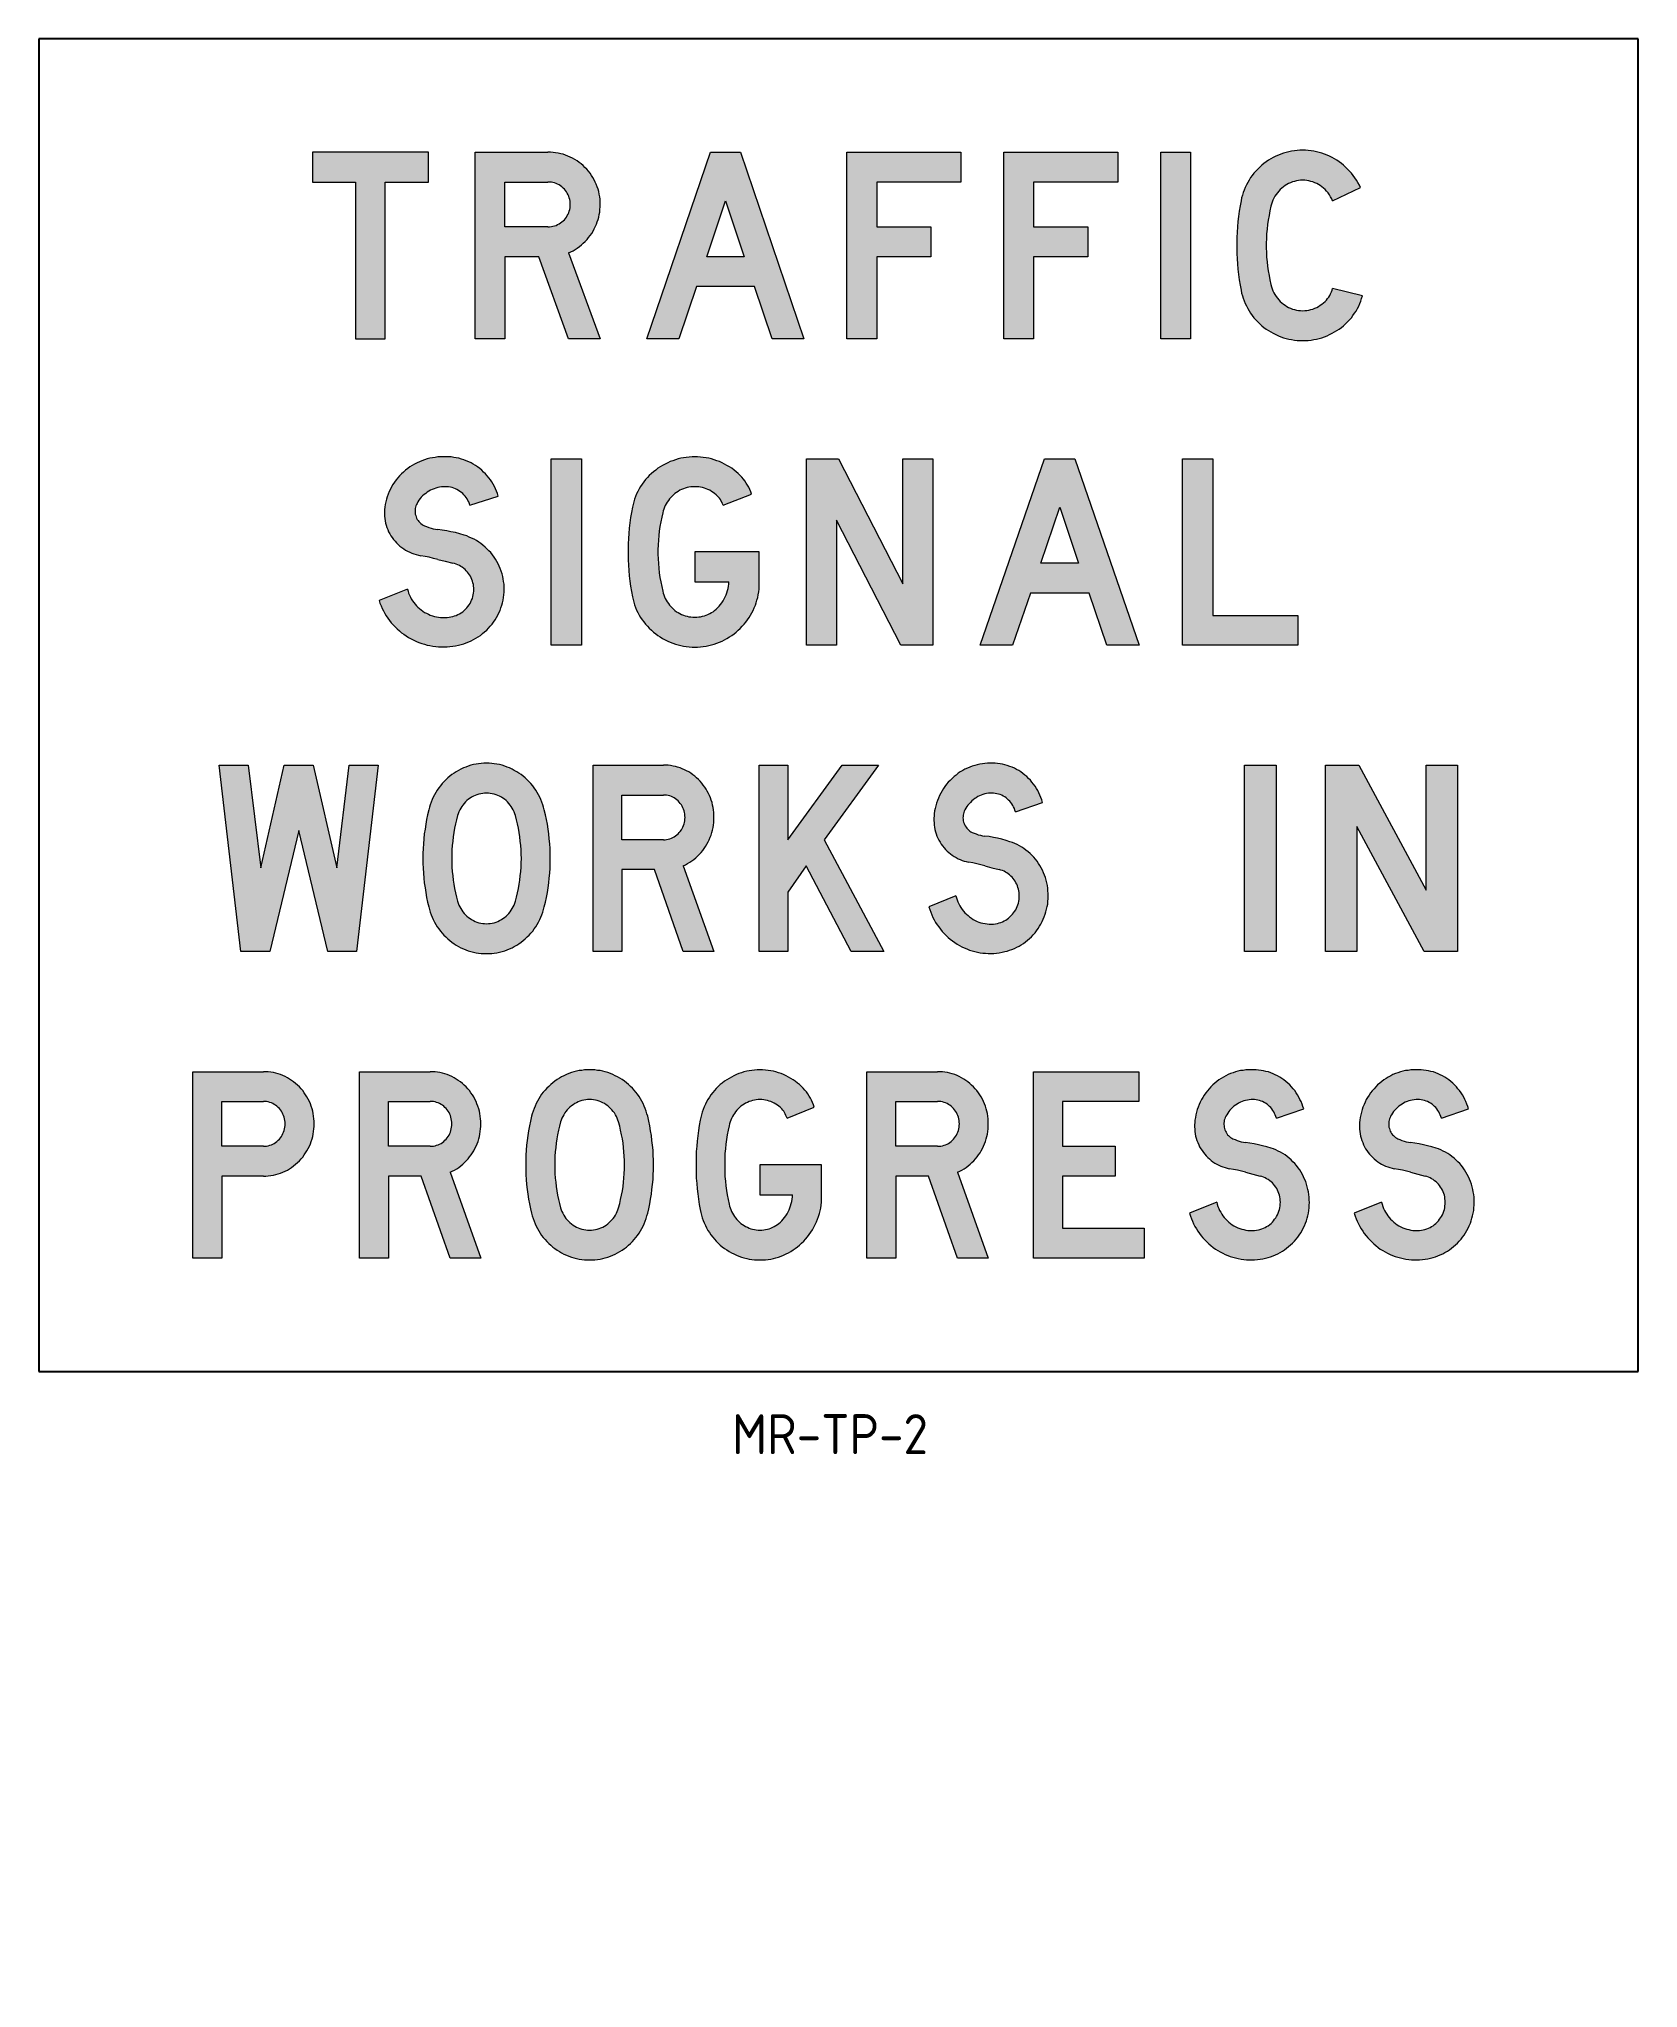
# Model space of a CAD drawing. Extents: x 123 to 243, y 64 to 210.
import ezdxf

# ---------------------------------------------------------------- set-up
doc = ezdxf.new("R2010")
doc.units = 0
doc.header["$LTSCALE"] = 12
doc.header["$MEASUREMENT"] = 0
doc.layers.get('0').update_dxf_attribs({"linetype": 'CONTINUOUS'})
for name, color, linetype in [('L25', 1, 'CONTINUOUS'), ('L35', 3, 'CONTINUOUS'), ('T25', 1, 'CONTINUOUS')]:
    doc.layers.add(name, color=color, linetype=linetype)
doc.styles.add('ISO', font='iso')

msp = doc.modelspace()

# ---------------------------------------------------------------- texts
at = {"layer": 'T25', "color": 3, "style": 'ISO'}
msp.add_text('MR-TP-2', height=3, dxfattribs=at).set_placement((174.57, 103.92))

# ---------------------------------------------------------------- hatches: boundary and pattern name
at = {"layer": 'L25'}
h = msp.add_hatch(color=256, dxfattribs=at)
h.paths.add_polyline_path([(206.74, 201.62), (208.98, 201.62), (208.98, 187.62), (206.74, 187.62)])
h.paths.add_polyline_path([(194.97, 201.62), (203.51, 201.62), (203.51, 199.38), (197.2, 199.38), (197.2, 196.02), (201.27, 196.02), (201.27, 193.78), (197.2, 193.78), (197.2, 187.62), (194.97, 187.62)])
h.paths.add_polyline_path([(183.19, 201.62), (191.74, 201.62), (191.74, 199.38), (185.43, 199.38), (185.43, 196.02), (189.49, 196.02), (189.49, 193.78), (185.43, 193.78), (185.43, 187.62), (183.19, 187.62)])
h.paths.add_polyline_path([(175.48, 193.78), (172.67, 193.78), (174.07, 197.98)], flags=16)
h.paths.add_polyline_path([(168.18, 187.62), (172.95, 201.62), (175.2, 201.62), (179.96, 187.62), (177.57, 187.62), (176.25, 191.54), (171.9, 191.54), (170.57, 187.62)])
h.paths.add_polyline_path([(143.09, 201.62), (143.09, 199.38), (146.32, 199.38), (146.32, 187.62), (148.55, 187.62), (148.55, 199.38), (151.78, 199.38), (151.78, 201.62)])
h.paths.add_polyline_path([(217.39, 201.76), (217.19, 201.76), (216.98, 201.75), (216.77, 201.72), (216.56, 201.69), (216.36, 201.65), (216.16, 201.6), (215.96, 201.54), (215.76, 201.47), (215.57, 201.4), (215.38, 201.31), (215.19, 201.22), (215.01, 201.12), (214.83, 201.01), (214.65, 200.89), (214.49, 200.77), (214.33, 200.64), (214.17, 200.5), (214.02, 200.35), (213.88, 200.2), (213.74, 200.04), (213.61, 199.88), (213.49, 199.71), (213.38, 199.53), (213.27, 199.35), (213.17, 199.17), (213.08, 198.98), (213, 198.78), (212.93, 198.59), (212.87, 198.39), (212.81, 198.19), (212.77, 197.98), (212.7, 197.59), (212.64, 197.2), (212.58, 196.8), (212.54, 196.41), (212.5, 196.01), (212.48, 195.62), (212.46, 195.22), (212.45, 194.82), (212.45, 194.42), (212.46, 194.03), (212.48, 193.63), (212.5, 193.23), (212.54, 192.84), (212.58, 192.44), (212.64, 192.05), (212.7, 191.65), (212.77, 191.26), (212.81, 191.05), (212.87, 190.85), (212.93, 190.66), (213, 190.46), (213.08, 190.26), (213.17, 190.08), (213.27, 189.89), (213.38, 189.71), (213.49, 189.53), (213.61, 189.37), (213.74, 189.2), (213.88, 189.04), (214.02, 188.89), (214.17, 188.74), (214.33, 188.6), (214.49, 188.47), (214.65, 188.35), (214.83, 188.23), (215.01, 188.13), (215.19, 188.03), (215.38, 187.93), (215.57, 187.84), (215.76, 187.77), (215.96, 187.7), (216.16, 187.64), (216.36, 187.6), (216.56, 187.56), (216.77, 187.52), (216.98, 187.5), (217.19, 187.48), (217.39, 187.48), (217.6, 187.48), (217.81, 187.5), (218.02, 187.52), (218.23, 187.56), (218.43, 187.6), (218.63, 187.64), (218.83, 187.7), (219.03, 187.77), (219.22, 187.84), (219.41, 187.93), (219.6, 188.03), (219.78, 188.13), (219.96, 188.23), (220.13, 188.35), (220.3, 188.47), (220.46, 188.6), (220.62, 188.74), (220.76, 188.88), (220.91, 189.04), (221.05, 189.19), (221.17, 189.36), (221.29, 189.53), (221.4, 189.7), (221.5, 189.88), (221.6, 190.07), (221.68, 190.26), (221.76, 190.44), (221.82, 190.65), (221.88, 190.84), (219.64, 191.4), (219.6, 191.26), (219.55, 191.13), (219.49, 191), (219.42, 190.87), (219.35, 190.75), (219.26, 190.64), (219.18, 190.52), (219.08, 190.42), (218.96, 190.32), (218.84, 190.22), (218.71, 190.13), (218.58, 190.04), (218.45, 189.97), (218.31, 189.91), (218.16, 189.85), (218.01, 189.81), (217.86, 189.77), (217.7, 189.74), (217.55, 189.73), (217.39, 189.72), (217.24, 189.73), (217.09, 189.74), (216.93, 189.77), (216.78, 189.81), (216.63, 189.85), (216.48, 189.91), (216.34, 189.97), (216.2, 190.04), (216.07, 190.13), (215.95, 190.22), (215.83, 190.32), (215.71, 190.42), (215.6, 190.54), (215.5, 190.67), (215.4, 190.79), (215.31, 190.93), (215.23, 191.07), (215.16, 191.22), (215.1, 191.37), (215.05, 191.52), (215.01, 191.68), (214.94, 192.03), (214.87, 192.37), (214.81, 192.71), (214.76, 193.06), (214.72, 193.4), (214.69, 193.75), (214.67, 194.1), (214.66, 194.44), (214.66, 194.8), (214.67, 195.15), (214.69, 195.5), (214.72, 195.84), (214.76, 196.19), (214.81, 196.53), (214.87, 196.88), (214.94, 197.22), (215.01, 197.56), (215.05, 197.72), (215.1, 197.87), (215.16, 198.02), (215.23, 198.17), (215.31, 198.31), (215.4, 198.45), (215.5, 198.58), (215.6, 198.7), (215.71, 198.82), (215.83, 198.93), (215.95, 199.03), (216.07, 199.12), (216.2, 199.2), (216.34, 199.27), (216.48, 199.33), (216.63, 199.39), (216.78, 199.43), (216.93, 199.47), (217.09, 199.5), (217.24, 199.51), (217.39, 199.52), (217.55, 199.51), (217.7, 199.5), (217.86, 199.47), (218.01, 199.43), (218.16, 199.39), (218.31, 199.33), (218.45, 199.27), (218.58, 199.2), (218.71, 199.12), (218.84, 199.03), (218.96, 198.93), (219.08, 198.82), (219.19, 198.7), (219.3, 198.56), (219.4, 198.43), (219.48, 198.28), (219.57, 198.13), (219.64, 197.98), (221.74, 198.96), (221.65, 199.15), (221.54, 199.34), (221.43, 199.52), (221.31, 199.7), (221.19, 199.87), (221.06, 200.04), (220.92, 200.2), (220.77, 200.35), (220.62, 200.5), (220.46, 200.64), (220.3, 200.77), (220.13, 200.89), (219.96, 201.01), (219.78, 201.12), (219.6, 201.22), (219.41, 201.31), (219.22, 201.4), (219.03, 201.47), (218.83, 201.54), (218.63, 201.6), (218.43, 201.65), (218.23, 201.69), (218.02, 201.72), (217.81, 201.75), (217.6, 201.76)])
h.paths.add_polyline_path([(160.75, 196.02), (157.53, 196.02), (157.53, 199.38), (160.75, 199.38), (160.88, 199.37), (161.01, 199.36), (161.13, 199.34), (161.25, 199.31), (161.37, 199.27), (161.48, 199.22), (161.6, 199.16), (161.7, 199.09), (161.8, 199.02), (161.9, 198.93), (161.99, 198.84), (162.07, 198.75), (162.15, 198.65), (162.21, 198.54), (162.27, 198.43), (162.32, 198.32), (162.36, 198.2), (162.39, 198.07), (162.42, 197.95), (162.43, 197.83), (162.43, 197.7), (162.43, 197.57), (162.42, 197.45), (162.39, 197.32), (162.36, 197.2), (162.32, 197.08), (162.27, 196.97), (162.21, 196.86), (162.15, 196.75), (162.07, 196.65), (161.99, 196.55), (161.9, 196.47), (161.8, 196.39), (161.7, 196.31), (161.6, 196.25), (161.48, 196.19), (161.37, 196.13), (161.25, 196.09), (161.13, 196.06), (161.01, 196.04), (160.88, 196.02)], flags=16)
h.paths.add_polyline_path([(162.29, 194.06), (164.68, 187.62), (162.29, 187.62), (160.06, 193.78), (157.53, 193.78), (157.53, 187.62), (155.29, 187.62), (155.29, 201.62), (160.75, 201.62), (160.95, 201.62), (161.14, 201.6), (161.33, 201.58), (161.52, 201.55), (161.71, 201.5), (161.9, 201.46), (162.08, 201.4), (162.26, 201.33), (162.43, 201.25), (162.61, 201.16), (162.78, 201.07), (162.94, 200.97), (163.1, 200.85), (163.25, 200.74), (163.4, 200.61), (163.53, 200.48), (163.67, 200.34), (163.79, 200.19), (163.92, 200.04), (164.02, 199.88), (164.13, 199.72), (164.22, 199.55), (164.31, 199.38), (164.38, 199.21), (164.46, 199.03), (164.52, 198.84), (164.57, 198.66), (164.61, 198.47), (164.64, 198.28), (164.67, 198.09), (164.68, 197.89), (164.68, 197.7), (164.68, 197.51), (164.66, 197.32), (164.64, 197.13), (164.61, 196.94), (164.57, 196.75), (164.52, 196.57), (164.46, 196.39), (164.39, 196.21), (164.31, 196.03), (164.23, 195.86), (164.14, 195.69), (164.04, 195.52), (163.92, 195.37), (163.81, 195.21), (163.69, 195.07), (163.55, 194.93), (163.41, 194.79), (163.27, 194.66), (163.12, 194.54), (162.96, 194.43), (162.8, 194.33), (162.64, 194.23), (162.47, 194.14)])
h = msp.add_hatch(color=256, dxfattribs=at)
h.paths.add_polyline_path([(208.38, 178.62), (210.65, 178.62), (210.65, 166.86), (217.03, 166.86), (217.03, 164.63), (208.38, 164.63)])
h.paths.add_polyline_path([(200.58, 170.78), (197.74, 170.78), (199.16, 174.98)], flags=16)
h.paths.add_polyline_path([(193.2, 164.63), (198.02, 178.62), (200.29, 178.62), (205.12, 164.63), (202.7, 164.63), (201.36, 168.54), (196.96, 168.54), (195.61, 164.63)])
h.paths.add_polyline_path([(180.15, 178.62), (182.56, 178.62), (187.38, 169.24), (187.38, 178.62), (189.65, 178.62), (189.65, 164.63), (187.24, 164.63), (182.42, 174), (182.42, 164.63), (180.15, 164.63)])
h.paths.add_polyline_path([(160.99, 178.62), (163.27, 178.62), (163.27, 164.63), (160.99, 164.63)])
h.paths.add_polyline_path([(171.78, 178.76), (171.57, 178.76), (171.36, 178.74), (171.14, 178.72), (170.94, 178.69), (170.73, 178.65), (170.53, 178.6), (170.33, 178.54), (170.13, 178.47), (169.92, 178.4), (169.74, 178.31), (169.54, 178.22), (169.36, 178.12), (169.18, 178.01), (169.01, 177.9), (168.84, 177.77), (168.67, 177.64), (168.52, 177.5), (168.36, 177.35), (168.22, 177.2), (168.08, 177.05), (167.95, 176.88), (167.83, 176.71), (167.71, 176.53), (167.61, 176.36), (167.51, 176.17), (167.41, 175.98), (167.33, 175.79), (167.26, 175.59), (167.2, 175.39), (167.14, 175.18), (167.1, 174.98), (167.02, 174.59), (166.96, 174.2), (166.91, 173.8), (166.86, 173.41), (166.83, 173.01), (166.8, 172.62), (166.78, 172.22), (166.78, 171.82), (166.78, 171.43), (166.78, 171.02), (166.8, 170.63), (166.83, 170.23), (166.86, 169.84), (166.91, 169.44), (166.96, 169.05), (167.02, 168.65), (167.1, 168.26), (167.14, 168.06), (167.2, 167.85), (167.26, 167.65), (167.33, 167.46), (167.41, 167.26), (167.51, 167.08), (167.61, 166.89), (167.71, 166.71), (167.83, 166.53), (167.95, 166.37), (168.08, 166.2), (168.22, 166.04), (168.36, 165.89), (168.52, 165.74), (168.67, 165.6), (168.84, 165.48), (169.01, 165.35), (169.18, 165.24), (169.36, 165.13), (169.54, 165.03), (169.74, 164.93), (169.92, 164.85), (170.13, 164.77), (170.33, 164.71), (170.53, 164.65), (170.73, 164.6), (170.94, 164.56), (171.14, 164.52), (171.36, 164.5), (171.57, 164.48), (171.78, 164.48), (171.99, 164.48), (172.2, 164.5), (172.41, 164.52), (172.62, 164.56), (172.83, 164.6), (173.03, 164.65), (173.23, 164.71), (173.43, 164.77), (173.63, 164.85), (173.82, 164.93), (174.01, 165.03), (174.19, 165.13), (174.37, 165.24), (174.55, 165.35), (174.72, 165.48), (174.88, 165.6), (175.04, 165.74), (175.19, 165.88), (175.34, 166.04), (175.47, 166.19), (175.61, 166.35), (175.73, 166.52), (175.85, 166.7), (175.95, 166.87), (176.05, 167.05), (176.15, 167.24), (176.23, 167.43), (176.32, 167.62), (176.38, 167.81), (176.44, 168.01), (176.5, 168.21), (176.54, 168.41), (176.58, 168.62), (176.6, 168.83), (176.6, 171.62), (171.78, 171.62), (171.78, 169.38), (174.33, 169.38), (174.32, 169.21), (174.3, 169.05), (174.27, 168.89), (174.23, 168.72), (174.19, 168.56), (174.12, 168.4), (174.06, 168.25), (173.98, 168.1), (173.9, 167.95), (173.8, 167.81), (173.7, 167.67), (173.6, 167.55), (173.48, 167.43), (173.37, 167.33), (173.26, 167.23), (173.15, 167.14), (173.02, 167.07), (172.9, 167), (172.76, 166.94), (172.63, 166.88), (172.5, 166.84), (172.36, 166.8), (172.21, 166.76), (172.07, 166.74), (171.92, 166.73), (171.78, 166.72), (171.63, 166.73), (171.49, 166.74), (171.34, 166.76), (171.2, 166.8), (171.06, 166.84), (170.92, 166.88), (170.79, 166.94), (170.66, 167), (170.53, 167.07), (170.41, 167.14), (170.29, 167.23), (170.18, 167.33), (170.07, 167.43), (169.97, 167.53), (169.88, 167.64), (169.79, 167.75), (169.7, 167.87), (169.63, 168), (169.56, 168.14), (169.5, 168.26), (169.45, 168.4), (169.4, 168.54), (169.37, 168.69), (169.29, 169.02), (169.22, 169.37), (169.16, 169.71), (169.11, 170.06), (169.07, 170.4), (169.05, 170.75), (169.03, 171.1), (169.01, 171.45), (169.01, 171.79), (169.03, 172.15), (169.05, 172.5), (169.07, 172.85), (169.11, 173.19), (169.16, 173.54), (169.22, 173.88), (169.29, 174.22), (169.37, 174.56), (169.4, 174.7), (169.45, 174.84), (169.5, 174.98), (169.56, 175.11), (169.63, 175.24), (169.7, 175.36), (169.79, 175.49), (169.88, 175.61), (169.97, 175.72), (170.07, 175.82), (170.18, 175.92), (170.29, 176.01), (170.41, 176.09), (170.53, 176.17), (170.66, 176.25), (170.79, 176.31), (170.92, 176.36), (171.06, 176.41), (171.2, 176.45), (171.34, 176.48), (171.49, 176.5), (171.63, 176.52), (171.78, 176.52), (171.92, 176.52), (172.07, 176.5), (172.21, 176.48), (172.36, 176.45), (172.5, 176.41), (172.63, 176.36), (172.76, 176.31), (172.9, 176.25), (173.02, 176.17), (173.15, 176.09), (173.26, 176.01), (173.37, 175.92), (173.48, 175.82), (173.56, 175.73), (173.64, 175.65), (173.7, 175.55), (173.76, 175.44), (173.82, 175.34), (173.86, 175.23), (173.9, 175.12), (176.03, 175.96), (175.97, 176.13), (175.9, 176.31), (175.82, 176.48), (175.73, 176.64), (175.63, 176.79), (175.53, 176.95), (175.42, 177.09), (175.3, 177.23), (175.18, 177.37), (175.04, 177.5), (174.88, 177.64), (174.72, 177.77), (174.55, 177.9), (174.37, 178.01), (174.19, 178.12), (174.01, 178.22), (173.82, 178.31), (173.63, 178.4), (173.43, 178.47), (173.23, 178.54), (173.03, 178.6), (172.83, 178.65), (172.62, 178.69), (172.41, 178.72), (172.2, 178.74), (171.99, 178.76)])
h.paths.add_polyline_path([(154.9, 175.12), (157.02, 175.82), (156.97, 176.01), (156.9, 176.19), (156.82, 176.37), (156.74, 176.54), (156.65, 176.71), (156.55, 176.88), (156.44, 177.04), (156.33, 177.19), (156.2, 177.34), (156.07, 177.49), (155.93, 177.62), (155.79, 177.76), (155.64, 177.88), (155.48, 178), (155.32, 178.1), (155.15, 178.2), (154.99, 178.3), (154.81, 178.39), (154.63, 178.47), (154.45, 178.53), (154.26, 178.59), (154.07, 178.65), (153.88, 178.69), (153.69, 178.72), (153.5, 178.75), (153.3, 178.76), (153.1, 178.77), (152.91, 178.76), (152.7, 178.76), (152.5, 178.75), (152.29, 178.72), (152.09, 178.69), (151.89, 178.65), (151.69, 178.6), (151.49, 178.54), (151.3, 178.47), (151.11, 178.39), (150.93, 178.31), (150.74, 178.22), (150.56, 178.11), (150.39, 178), (150.23, 177.88), (150.06, 177.76), (149.91, 177.62), (149.76, 177.49), (149.62, 177.34), (149.49, 177.19), (149.36, 177.03), (149.24, 176.86), (149.12, 176.69), (149.02, 176.52), (148.93, 176.34), (148.84, 176.15), (148.76, 175.96), (148.69, 175.77), (148.63, 175.58), (148.58, 175.38), (148.54, 175.18), (148.51, 174.98), (148.49, 174.81), (148.48, 174.64), (148.48, 174.47), (148.49, 174.3), (148.51, 174.12), (148.53, 173.96), (148.57, 173.79), (148.61, 173.62), (148.67, 173.46), (148.73, 173.3), (148.8, 173.14), (148.88, 172.99), (148.97, 172.84), (149.06, 172.7), (149.17, 172.56), (149.28, 172.42), (149.39, 172.3), (149.52, 172.18), (149.65, 172.06), (149.79, 171.95), (149.93, 171.85), (150.07, 171.76), (150.22, 171.68), (150.38, 171.6), (150.54, 171.53), (150.7, 171.47), (150.87, 171.42), (151.03, 171.38), (151.21, 171.34), (151.53, 171.28), (151.85, 171.22), (152.16, 171.14), (152.49, 171.06), (153.05, 170.92), (153.62, 170.78), (153.75, 170.75), (153.87, 170.71), (153.99, 170.65), (154.11, 170.6), (154.22, 170.53), (154.33, 170.47), (154.44, 170.39), (154.54, 170.3), (154.63, 170.21), (154.72, 170.11), (154.8, 170.01), (154.87, 169.9), (154.94, 169.8), (155, 169.68), (155.05, 169.56), (155.1, 169.44), (155.13, 169.31), (155.16, 169.19), (155.18, 169.06), (155.19, 168.93), (155.2, 168.8), (155.19, 168.67), (155.18, 168.54), (155.15, 168.4), (155.13, 168.27), (155.09, 168.14), (155.03, 168.01), (154.98, 167.88), (154.91, 167.76), (154.84, 167.65), (154.75, 167.53), (154.66, 167.43), (154.57, 167.33), (154.47, 167.23), (154.36, 167.14), (154.24, 167.06), (154.13, 166.99), (154, 166.92), (153.87, 166.86), (153.75, 166.82), (153.61, 166.78), (153.47, 166.74), (153.34, 166.72), (153.18, 166.7), (153.02, 166.7), (152.85, 166.7), (152.7, 166.71), (152.54, 166.72), (152.39, 166.76), (152.23, 166.79), (152.08, 166.84), (151.92, 166.88), (151.78, 166.95), (151.64, 167.02), (151.49, 167.09), (151.36, 167.18), (151.23, 167.27), (151.11, 167.37), (150.99, 167.47), (150.89, 167.59), (150.78, 167.71), (150.68, 167.83), (150.59, 167.96), (150.5, 168.1), (150.43, 168.23), (150.36, 168.38), (150.3, 168.52), (150.26, 168.67), (150.22, 168.83), (148.09, 167.98), (148.15, 167.78), (148.23, 167.58), (148.32, 167.39), (148.41, 167.2), (148.51, 167.01), (148.62, 166.82), (148.74, 166.65), (148.87, 166.47), (149, 166.31), (149.14, 166.15), (149.29, 165.99), (149.45, 165.84), (149.61, 165.7), (149.77, 165.56), (149.94, 165.44), (150.12, 165.32), (150.3, 165.2), (150.49, 165.09), (150.68, 164.99), (150.88, 164.91), (151.07, 164.83), (151.28, 164.75), (151.48, 164.69), (151.7, 164.63), (151.9, 164.59), (152.12, 164.55), (152.33, 164.52), (152.55, 164.5), (152.76, 164.49), (152.98, 164.49), (153.19, 164.5), (153.4, 164.52), (153.62, 164.55), (153.83, 164.58), (154.04, 164.63), (154.24, 164.67), (154.44, 164.73), (154.62, 164.79), (154.82, 164.87), (155, 164.95), (155.18, 165.04), (155.35, 165.14), (155.53, 165.25), (155.7, 165.36), (155.85, 165.49), (156, 165.62), (156.16, 165.75), (156.3, 165.9), (156.43, 166.05), (156.56, 166.2), (156.68, 166.36), (156.79, 166.53), (156.89, 166.7), (156.99, 166.88), (157.08, 167.06), (157.16, 167.24), (157.23, 167.43), (157.29, 167.62), (157.34, 167.81), (157.39, 168.01), (157.42, 168.2), (157.45, 168.4), (157.46, 168.6), (157.47, 168.8), (157.46, 169), (157.46, 169.2), (157.43, 169.4), (157.4, 169.6), (157.36, 169.79), (157.31, 169.98), (157.25, 170.18), (157.18, 170.37), (157.1, 170.55), (157.02, 170.73), (156.92, 170.91), (156.82, 171.08), (156.71, 171.24), (156.59, 171.41), (156.46, 171.57), (156.33, 171.71), (156.18, 171.86), (156.04, 171.99), (155.88, 172.12), (155.73, 172.25), (155.56, 172.36), (155.39, 172.47), (155.21, 172.57), (155.03, 172.66), (154.85, 172.74), (154.66, 172.82), (154.47, 172.89), (154.15, 172.98), (153.82, 173.07), (153.48, 173.14), (153.16, 173.2), (152.82, 173.26), (152.49, 173.3), (152.31, 173.33), (152.14, 173.36), (151.98, 173.4), (151.81, 173.45), (151.65, 173.52), (151.49, 173.58), (151.39, 173.63), (151.31, 173.68), (151.22, 173.75), (151.15, 173.82), (151.07, 173.9), (151.01, 173.98), (150.95, 174.06), (150.9, 174.16), (150.86, 174.25), (150.83, 174.35), (150.8, 174.45), (150.78, 174.55), (150.78, 174.66), (150.78, 174.76), (150.79, 174.87), (150.81, 174.97), (150.84, 175.07), (150.88, 175.17), (150.93, 175.26), (150.99, 175.38), (151.07, 175.5), (151.16, 175.62), (151.25, 175.73), (151.35, 175.83), (151.46, 175.93), (151.58, 176.02), (151.69, 176.11), (151.81, 176.18), (151.94, 176.26), (152.07, 176.32), (152.21, 176.37), (152.34, 176.42), (152.48, 176.46), (152.62, 176.49), (152.77, 176.51), (152.91, 176.52), (153.04, 176.52), (153.17, 176.52), (153.3, 176.5), (153.43, 176.48), (153.56, 176.45), (153.69, 176.41), (153.81, 176.36), (153.93, 176.31), (154.04, 176.24), (154.15, 176.17), (154.26, 176.09), (154.36, 176.01), (154.45, 175.91), (154.54, 175.81), (154.62, 175.71), (154.69, 175.6), (154.75, 175.48), (154.81, 175.37), (154.86, 175.24)])
h = msp.add_hatch(color=256, dxfattribs=at)
h.paths.add_polyline_path([(176.6, 155.62), (178.77, 155.62), (178.77, 150.02), (182.83, 155.62), (185.55, 155.62), (181.48, 150.02), (185.95, 141.63), (183.51, 141.63), (180.13, 148.07), (178.77, 146.1), (178.77, 141.63), (176.6, 141.63)])
h.paths.add_polyline_path([(136.09, 155.62), (138.26, 155.62), (139.21, 147.92), (140.97, 155.62), (143.14, 155.62), (144.9, 147.92), (145.85, 155.62), (148.02, 155.62), (146.39, 141.63), (144.23, 141.63), (142.06, 150.72), (139.89, 141.63), (137.72, 141.63)])
h.paths.add_polyline_path([(195.84, 152.12), (197.87, 152.82), (197.82, 153.01), (197.75, 153.19), (197.68, 153.36), (197.6, 153.54), (197.51, 153.71), (197.42, 153.88), (197.31, 154.04), (197.2, 154.19), (197.08, 154.34), (196.96, 154.49), (196.83, 154.62), (196.69, 154.76), (196.55, 154.88), (196.4, 155), (196.25, 155.11), (196.09, 155.21), (195.92, 155.3), (195.76, 155.39), (195.59, 155.47), (195.41, 155.53), (195.23, 155.6), (195.05, 155.64), (194.87, 155.69), (194.69, 155.72), (194.5, 155.74), (194.32, 155.76), (194.13, 155.77), (193.94, 155.76), (193.75, 155.76), (193.55, 155.75), (193.36, 155.72), (193.16, 155.7), (192.97, 155.65), (192.78, 155.6), (192.59, 155.54), (192.41, 155.47), (192.23, 155.39), (192.05, 155.31), (191.88, 155.22), (191.7, 155.11), (191.54, 155.01), (191.38, 154.88), (191.23, 154.76), (191.08, 154.62), (190.94, 154.48), (190.8, 154.34), (190.67, 154.19), (190.55, 154.03), (190.44, 153.86), (190.33, 153.69), (190.23, 153.52), (190.14, 153.34), (190.06, 153.15), (189.98, 152.96), (189.92, 152.77), (189.86, 152.58), (189.81, 152.38), (189.77, 152.19), (189.75, 151.98), (189.73, 151.81), (189.71, 151.64), (189.71, 151.47), (189.73, 151.3), (189.74, 151.13), (189.77, 150.96), (189.8, 150.79), (189.84, 150.62), (189.89, 150.46), (189.95, 150.3), (190.02, 150.14), (190.1, 149.99), (190.18, 149.84), (190.27, 149.7), (190.37, 149.56), (190.48, 149.43), (190.58, 149.3), (190.71, 149.18), (190.83, 149.06), (190.96, 148.96), (191.09, 148.86), (191.23, 148.76), (191.38, 148.68), (191.53, 148.6), (191.68, 148.53), (191.84, 148.47), (191.99, 148.42), (192.15, 148.38), (192.32, 148.35), (192.63, 148.29), (192.93, 148.22), (193.24, 148.15), (193.54, 148.07), (194.07, 147.92), (194.62, 147.78), (194.74, 147.75), (194.86, 147.71), (194.98, 147.66), (195.09, 147.6), (195.2, 147.54), (195.3, 147.47), (195.4, 147.39), (195.5, 147.3), (195.59, 147.21), (195.67, 147.11), (195.75, 147.01), (195.82, 146.91), (195.88, 146.79), (195.94, 146.68), (195.99, 146.56), (196.03, 146.44), (196.07, 146.32), (196.1, 146.19), (196.11, 146.06), (196.12, 145.93), (196.13, 145.8), (196.12, 145.67), (196.11, 145.55), (196.09, 145.41), (196.06, 145.27), (196.02, 145.14), (195.97, 145.01), (195.92, 144.88), (195.86, 144.76), (195.78, 144.65), (195.7, 144.53), (195.62, 144.43), (195.53, 144.33), (195.43, 144.23), (195.33, 144.15), (195.22, 144.07), (195.11, 143.99), (194.99, 143.93), (194.87, 143.86), (194.74, 143.82), (194.61, 143.78), (194.48, 143.74), (194.35, 143.72), (194.2, 143.7), (194.03, 143.7), (193.87, 143.7), (193.72, 143.71), (193.56, 143.73), (193.4, 143.76), (193.25, 143.8), (193.1, 143.85), (192.96, 143.9), (192.81, 143.97), (192.67, 144.05), (192.53, 144.13), (192.4, 144.23), (192.28, 144.33), (192.16, 144.43), (192.05, 144.55), (191.94, 144.67), (191.84, 144.8), (191.75, 144.93), (191.66, 145.07), (191.59, 145.21), (191.52, 145.36), (191.46, 145.51), (191.41, 145.67), (191.37, 145.82), (189.34, 144.98), (189.41, 144.78), (189.48, 144.58), (189.56, 144.39), (189.65, 144.19), (189.75, 144.01), (189.85, 143.82), (189.96, 143.65), (190.08, 143.48), (190.21, 143.31), (190.34, 143.15), (190.48, 142.99), (190.63, 142.84), (190.79, 142.7), (190.95, 142.57), (191.11, 142.44), (191.28, 142.31), (191.46, 142.2), (191.63, 142.1), (191.82, 142), (192, 141.91), (192.19, 141.83), (192.39, 141.75), (192.58, 141.69), (192.78, 141.63), (192.98, 141.59), (193.18, 141.55), (193.39, 141.52), (193.59, 141.51), (193.8, 141.49), (194.01, 141.49), (194.22, 141.5), (194.42, 141.52), (194.62, 141.55), (194.83, 141.58), (195.03, 141.63), (195.21, 141.67), (195.4, 141.73), (195.58, 141.79), (195.76, 141.87), (195.94, 141.96), (196.11, 142.04), (196.28, 142.14), (196.45, 142.25), (196.6, 142.36), (196.75, 142.48), (196.9, 142.62), (197.04, 142.75), (197.18, 142.9), (197.31, 143.05), (197.43, 143.2), (197.55, 143.36), (197.65, 143.53), (197.75, 143.7), (197.84, 143.88), (197.93, 144.06), (198, 144.24), (198.07, 144.43), (198.13, 144.62), (198.18, 144.82), (198.22, 145.01), (198.26, 145.2), (198.28, 145.41), (198.3, 145.6), (198.3, 145.8), (198.3, 146), (198.28, 146.2), (198.26, 146.4), (198.24, 146.6), (198.19, 146.79), (198.14, 146.99), (198.09, 147.18), (198.02, 147.37), (197.95, 147.55), (197.87, 147.73), (197.77, 147.91), (197.68, 148.08), (197.57, 148.25), (197.46, 148.41), (197.34, 148.57), (197.21, 148.71), (197.08, 148.86), (196.94, 149), (196.79, 149.12), (196.63, 149.25), (196.47, 149.36), (196.31, 149.47), (196.14, 149.57), (195.97, 149.66), (195.8, 149.75), (195.62, 149.82), (195.43, 149.88), (195.13, 149.98), (194.81, 150.06), (194.5, 150.14), (194.18, 150.2), (193.86, 150.26), (193.54, 150.3), (193.37, 150.33), (193.21, 150.36), (193.05, 150.4), (192.9, 150.46), (192.74, 150.52), (192.59, 150.58), (192.5, 150.63), (192.41, 150.68), (192.33, 150.75), (192.26, 150.82), (192.19, 150.9), (192.13, 150.98), (192.07, 151.07), (192.02, 151.16), (191.98, 151.25), (191.95, 151.35), (191.92, 151.45), (191.91, 151.56), (191.9, 151.66), (191.91, 151.76), (191.92, 151.87), (191.94, 151.97), (191.96, 152.07), (192, 152.17), (192.05, 152.27), (192.12, 152.39), (192.19, 152.51), (192.27, 152.62), (192.37, 152.73), (192.46, 152.83), (192.56, 152.94), (192.67, 153.02), (192.78, 153.11), (192.9, 153.18), (193.02, 153.26), (193.14, 153.32), (193.27, 153.37), (193.4, 153.42), (193.53, 153.46), (193.67, 153.49), (193.81, 153.51), (193.94, 153.52), (194.07, 153.52), (194.2, 153.52), (194.32, 153.5), (194.44, 153.48), (194.57, 153.45), (194.68, 153.41), (194.81, 153.36), (194.92, 153.3), (195.03, 153.24), (195.13, 153.17), (195.23, 153.09), (195.33, 153), (195.41, 152.92), (195.5, 152.81), (195.58, 152.71), (195.64, 152.6), (195.7, 152.49), (195.76, 152.37), (195.8, 152.25)])
h.paths.add_polyline_path([(169.42, 150.02), (166.31, 150.02), (166.31, 153.38), (169.42, 153.38), (169.54, 153.38), (169.66, 153.36), (169.78, 153.34), (169.9, 153.31), (170.02, 153.27), (170.13, 153.22), (170.24, 153.16), (170.34, 153.1), (170.44, 153.02), (170.53, 152.94), (170.61, 152.85), (170.69, 152.75), (170.77, 152.65), (170.84, 152.55), (170.89, 152.43), (170.94, 152.32), (170.98, 152.2), (171.01, 152.08), (171.03, 151.96), (171.04, 151.83), (171.05, 151.7), (171.04, 151.58), (171.03, 151.45), (171.01, 151.33), (170.98, 151.21), (170.94, 151.09), (170.89, 150.97), (170.84, 150.86), (170.77, 150.76), (170.69, 150.65), (170.61, 150.56), (170.53, 150.47), (170.44, 150.39), (170.34, 150.31), (170.24, 150.25), (170.13, 150.19), (170.02, 150.14), (169.9, 150.09), (169.78, 150.06), (169.66, 150.04), (169.54, 150.03)], flags=16)
h.paths.add_polyline_path([(170.91, 148.07), (173.21, 141.63), (170.91, 141.63), (168.75, 147.78), (166.31, 147.78), (166.31, 141.63), (164.14, 141.63), (164.14, 155.62), (169.42, 155.62), (169.6, 155.62), (169.78, 155.61), (169.96, 155.59), (170.14, 155.55), (170.32, 155.51), (170.49, 155.47), (170.67, 155.41), (170.84, 155.35), (171, 155.27), (171.16, 155.19), (171.32, 155.11), (171.48, 155.01), (171.63, 154.9), (171.77, 154.79), (171.91, 154.67), (172.05, 154.54), (172.18, 154.42), (172.3, 154.28), (172.41, 154.13), (172.52, 153.98), (172.62, 153.83), (172.71, 153.67), (172.8, 153.5), (172.88, 153.34), (172.95, 153.16), (173.01, 152.99), (173.07, 152.81), (173.11, 152.63), (173.15, 152.45), (173.18, 152.27), (173.2, 152.08), (173.21, 151.89), (173.21, 151.7), (173.21, 151.51), (173.2, 151.32), (173.17, 151.13), (173.15, 150.94), (173.11, 150.75), (173.06, 150.57), (173, 150.38), (172.93, 150.21), (172.86, 150.03), (172.78, 149.86), (172.69, 149.69), (172.59, 149.53), (172.48, 149.37), (172.38, 149.22), (172.26, 149.07), (172.13, 148.93), (171.99, 148.8), (171.85, 148.67), (171.71, 148.55), (171.56, 148.43), (171.4, 148.33), (171.24, 148.23), (171.08, 148.15)])
h.paths.add_polyline_path([(156.14, 153.52), (156, 153.52), (155.86, 153.5), (155.72, 153.48), (155.57, 153.44), (155.43, 153.4), (155.29, 153.35), (155.17, 153.29), (155.03, 153.22), (154.91, 153.14), (154.79, 153.06), (154.68, 152.96), (154.57, 152.86), (154.47, 152.75), (154.38, 152.63), (154.29, 152.51), (154.21, 152.39), (154.14, 152.26), (154.08, 152.12), (154.02, 151.98), (153.98, 151.84), (153.89, 151.53), (153.82, 151.21), (153.75, 150.89), (153.69, 150.57), (153.65, 150.25), (153.61, 149.93), (153.58, 149.6), (153.55, 149.28), (153.54, 148.95), (153.54, 148.62), (153.54, 148.3), (153.55, 147.97), (153.58, 147.64), (153.61, 147.32), (153.65, 147), (153.69, 146.68), (153.75, 146.36), (153.82, 146.04), (153.89, 145.72), (153.98, 145.41), (154.02, 145.26), (154.08, 145.12), (154.14, 144.99), (154.21, 144.86), (154.29, 144.73), (154.38, 144.61), (154.47, 144.49), (154.57, 144.39), (154.68, 144.29), (154.79, 144.19), (154.91, 144.11), (155.03, 144.03), (155.17, 143.96), (155.29, 143.9), (155.43, 143.84), (155.57, 143.8), (155.72, 143.77), (155.86, 143.74), (156, 143.73), (156.14, 143.72), (156.29, 143.73), (156.43, 143.74), (156.58, 143.77), (156.72, 143.8), (156.86, 143.84), (156.99, 143.9), (157.13, 143.96), (157.26, 144.03), (157.38, 144.11), (157.5, 144.19), (157.61, 144.29), (157.72, 144.39), (157.82, 144.49), (157.91, 144.61), (158, 144.73), (158.08, 144.86), (158.15, 144.99), (158.21, 145.12), (158.27, 145.26), (158.31, 145.41), (158.4, 145.72), (158.47, 146.04), (158.54, 146.36), (158.6, 146.68), (158.64, 147), (158.68, 147.32), (158.72, 147.64), (158.74, 147.97), (158.75, 148.3), (158.76, 148.62), (158.75, 148.95), (158.74, 149.28), (158.72, 149.6), (158.68, 149.93), (158.64, 150.25), (158.6, 150.57), (158.54, 150.89), (158.47, 151.21), (158.4, 151.53), (158.31, 151.84), (158.27, 151.98), (158.21, 152.12), (158.15, 152.26), (158.08, 152.39), (158, 152.51), (157.91, 152.63), (157.82, 152.75), (157.72, 152.86), (157.61, 152.96), (157.5, 153.06), (157.38, 153.14), (157.26, 153.22), (157.13, 153.29), (156.99, 153.35), (156.86, 153.4), (156.72, 153.44), (156.58, 153.48), (156.43, 153.5), (156.29, 153.52)], flags=16)
h.paths.add_polyline_path([(156.14, 155.76), (155.95, 155.76), (155.75, 155.75), (155.55, 155.72), (155.36, 155.7), (155.17, 155.66), (154.97, 155.61), (154.78, 155.55), (154.6, 155.48), (154.41, 155.41), (154.23, 155.33), (154.05, 155.23), (153.88, 155.13), (153.71, 155.03), (153.55, 154.91), (153.39, 154.79), (153.24, 154.66), (153.09, 154.52), (152.95, 154.38), (152.81, 154.24), (152.69, 154.07), (152.57, 153.91), (152.45, 153.75), (152.34, 153.58), (152.25, 153.4), (152.15, 153.22), (152.06, 153.04), (151.99, 152.85), (151.92, 152.65), (151.86, 152.46), (151.81, 152.27), (151.72, 151.9), (151.65, 151.55), (151.58, 151.19), (151.53, 150.83), (151.47, 150.46), (151.43, 150.09), (151.41, 149.73), (151.38, 149.36), (151.37, 148.99), (151.37, 148.62), (151.37, 148.25), (151.38, 147.89), (151.41, 147.52), (151.43, 147.15), (151.47, 146.79), (151.53, 146.42), (151.58, 146.06), (151.65, 145.7), (151.72, 145.34), (151.81, 144.98), (151.86, 144.79), (151.92, 144.59), (151.99, 144.4), (152.06, 144.21), (152.15, 144.03), (152.25, 143.84), (152.34, 143.67), (152.45, 143.5), (152.57, 143.33), (152.69, 143.17), (152.81, 143.01), (152.95, 142.87), (153.09, 142.73), (153.24, 142.59), (153.39, 142.46), (153.55, 142.34), (153.71, 142.22), (153.88, 142.12), (154.05, 142.02), (154.23, 141.92), (154.41, 141.84), (154.6, 141.77), (154.78, 141.7), (154.97, 141.64), (155.17, 141.59), (155.36, 141.55), (155.55, 141.52), (155.75, 141.5), (155.95, 141.49), (156.14, 141.49), (156.35, 141.49), (156.54, 141.5), (156.73, 141.52), (156.93, 141.55), (157.13, 141.59), (157.32, 141.64), (157.51, 141.7), (157.69, 141.77), (157.88, 141.84), (158.06, 141.92), (158.23, 142.02), (158.41, 142.12), (158.58, 142.22), (158.74, 142.34), (158.9, 142.46), (159.05, 142.59), (159.2, 142.73), (159.34, 142.87), (159.47, 143.01), (159.61, 143.17), (159.73, 143.33), (159.84, 143.5), (159.95, 143.67), (160.05, 143.84), (160.14, 144.03), (160.22, 144.21), (160.3, 144.4), (160.37, 144.59), (160.43, 144.79), (160.48, 144.98), (160.57, 145.34), (160.64, 145.7), (160.71, 146.06), (160.77, 146.42), (160.81, 146.79), (160.85, 147.15), (160.89, 147.52), (160.91, 147.89), (160.92, 148.25), (160.93, 148.62), (160.92, 148.99), (160.91, 149.36), (160.89, 149.73), (160.85, 150.09), (160.81, 150.46), (160.77, 150.83), (160.71, 151.19), (160.64, 151.55), (160.57, 151.9), (160.48, 152.27), (160.43, 152.46), (160.37, 152.65), (160.3, 152.85), (160.22, 153.04), (160.14, 153.22), (160.05, 153.4), (159.95, 153.58), (159.84, 153.75), (159.73, 153.91), (159.61, 154.07), (159.47, 154.24), (159.34, 154.38), (159.2, 154.52), (159.05, 154.66), (158.9, 154.79), (158.74, 154.91), (158.58, 155.03), (158.41, 155.13), (158.23, 155.23), (158.06, 155.33), (157.88, 155.41), (157.69, 155.48), (157.51, 155.55), (157.32, 155.61), (157.13, 155.66), (156.93, 155.7), (156.73, 155.72), (156.54, 155.75), (156.35, 155.76)])
h = msp.add_hatch(color=256, dxfattribs=at)
h.paths.add_polyline_path([(219.1, 155.62), (221.62, 155.62), (226.65, 146.24), (226.65, 155.62), (229.02, 155.62), (229.02, 141.63), (226.51, 141.63), (221.47, 151.01), (221.47, 141.63), (219.1, 141.63)])
h.paths.add_polyline_path([(213.03, 155.62), (215.41, 155.62), (215.41, 141.63), (213.03, 141.63)])
h = msp.add_hatch(color=256, dxfattribs=at)
h.paths.add_polyline_path([(197.2, 132.62), (205.09, 132.62), (205.09, 130.39), (199.38, 130.39), (199.38, 127.02), (203.32, 127.02), (203.32, 124.79), (199.38, 124.79), (199.38, 120.87), (205.5, 120.87), (205.5, 118.62), (197.2, 118.62)])
h.paths.add_polyline_path([(227.81, 129.13), (229.84, 129.82), (229.79, 130.01), (229.72, 130.19), (229.65, 130.37), (229.57, 130.54), (229.48, 130.71), (229.39, 130.88), (229.29, 131.04), (229.17, 131.2), (229.05, 131.34), (228.93, 131.49), (228.8, 131.63), (228.66, 131.76), (228.52, 131.88), (228.37, 132), (228.21, 132.11), (228.05, 132.21), (227.89, 132.3), (227.72, 132.39), (227.55, 132.46), (227.38, 132.54), (227.2, 132.6), (227.01, 132.64), (226.83, 132.69), (226.65, 132.72), (226.46, 132.74), (226.28, 132.76), (226.09, 132.77), (225.9, 132.76), (225.7, 132.76), (225.51, 132.75), (225.31, 132.72), (225.12, 132.7), (224.92, 132.65), (224.73, 132.6), (224.54, 132.54), (224.36, 132.48), (224.17, 132.4), (224, 132.32), (223.82, 132.21), (223.65, 132.11), (223.48, 132.01), (223.33, 131.89), (223.18, 131.76), (223.02, 131.63), (222.88, 131.48), (222.75, 131.34), (222.62, 131.19), (222.49, 131.03), (222.38, 130.86), (222.27, 130.69), (222.17, 130.52), (222.08, 130.34), (222, 130.15), (221.92, 129.96), (221.86, 129.78), (221.8, 129.58), (221.76, 129.38), (221.72, 129.19), (221.68, 128.99), (221.67, 128.81), (221.66, 128.64), (221.66, 128.47), (221.66, 128.3), (221.68, 128.13), (221.71, 127.96), (221.74, 127.79), (221.78, 127.63), (221.84, 127.46), (221.9, 127.3), (221.96, 127.14), (222.04, 126.99), (222.12, 126.84), (222.21, 126.7), (222.31, 126.56), (222.42, 126.43), (222.53, 126.3), (222.65, 126.18), (222.77, 126.07), (222.9, 125.96), (223.04, 125.86), (223.18, 125.76), (223.32, 125.68), (223.47, 125.6), (223.62, 125.54), (223.79, 125.48), (223.94, 125.42), (224.11, 125.38), (224.27, 125.34), (224.58, 125.29), (224.88, 125.22), (225.19, 125.15), (225.49, 125.07), (226.04, 124.92), (226.58, 124.79), (226.71, 124.75), (226.83, 124.71), (226.95, 124.65), (227.07, 124.59), (227.18, 124.52), (227.29, 124.44), (227.4, 124.36), (227.49, 124.27), (227.58, 124.18), (227.67, 124.07), (227.74, 123.96), (227.82, 123.85), (227.88, 123.73), (227.94, 123.61), (227.99, 123.48), (228.03, 123.35), (228.05, 123.22), (228.07, 123.08), (228.09, 122.95), (228.09, 122.82), (228.09, 122.68), (228.07, 122.55), (228.05, 122.41), (228.03, 122.27), (227.99, 122.14), (227.94, 122.01), (227.88, 121.88), (227.82, 121.76), (227.74, 121.65), (227.67, 121.54), (227.58, 121.43), (227.49, 121.33), (227.39, 121.23), (227.29, 121.15), (227.18, 121.06), (227.07, 120.99), (226.95, 120.93), (226.83, 120.87), (226.7, 120.82), (226.57, 120.78), (226.44, 120.75), (226.3, 120.73), (226.15, 120.71), (225.99, 120.7), (225.84, 120.7), (225.67, 120.71), (225.51, 120.73), (225.36, 120.77), (225.21, 120.8), (225.05, 120.85), (224.9, 120.91), (224.76, 120.97), (224.62, 121.05), (224.48, 121.13), (224.36, 121.23), (224.23, 121.33), (224.11, 121.44), (223.99, 121.55), (223.89, 121.67), (223.79, 121.8), (223.7, 121.93), (223.61, 122.07), (223.54, 122.21), (223.46, 122.36), (223.41, 122.51), (223.36, 122.67), (223.32, 122.82), (221.27, 121.99), (221.34, 121.78), (221.41, 121.58), (221.49, 121.39), (221.59, 121.19), (221.69, 121.01), (221.79, 120.83), (221.9, 120.65), (222.02, 120.48), (222.15, 120.31), (222.29, 120.15), (222.43, 119.99), (222.58, 119.84), (222.73, 119.7), (222.89, 119.57), (223.06, 119.43), (223.22, 119.31), (223.4, 119.2), (223.58, 119.1), (223.77, 119), (223.95, 118.91), (224.14, 118.83), (224.34, 118.76), (224.54, 118.69), (224.74, 118.64), (224.94, 118.59), (225.14, 118.56), (225.35, 118.52), (225.55, 118.51), (225.76, 118.49), (225.96, 118.49), (226.17, 118.5), (226.38, 118.52), (226.58, 118.55), (226.79, 118.58), (226.99, 118.62), (227.18, 118.68), (227.36, 118.73), (227.54, 118.8), (227.72, 118.87), (227.91, 118.95), (228.07, 119.04), (228.25, 119.14), (228.41, 119.25), (228.57, 119.37), (228.72, 119.49), (228.87, 119.62), (229.01, 119.75), (229.15, 119.9), (229.28, 120.05), (229.4, 120.2), (229.51, 120.36), (229.62, 120.53), (229.72, 120.71), (229.81, 120.88), (229.9, 121.06), (229.98, 121.24), (230.04, 121.43), (230.1, 121.62), (230.15, 121.81), (230.2, 122.01), (230.23, 122.21), (230.25, 122.41), (230.26, 122.6), (230.27, 122.8), (230.27, 123), (230.26, 123.2), (230.24, 123.4), (230.2, 123.6), (230.16, 123.79), (230.12, 123.99), (230.06, 124.18), (230, 124.37), (229.92, 124.55), (229.84, 124.73), (229.75, 124.91), (229.65, 125.08), (229.54, 125.25), (229.43, 125.41), (229.31, 125.57), (229.18, 125.72), (229.04, 125.86), (228.9, 126), (228.76, 126.13), (228.6, 126.25), (228.44, 126.37), (228.28, 126.47), (228.11, 126.57), (227.94, 126.66), (227.76, 126.75), (227.58, 126.82), (227.4, 126.88), (227.08, 126.98), (226.77, 127.06), (226.45, 127.14), (226.14, 127.2), (225.82, 127.26), (225.49, 127.3), (225.33, 127.33), (225.17, 127.36), (225, 127.4), (224.84, 127.46), (224.69, 127.52), (224.54, 127.59), (224.45, 127.63), (224.36, 127.69), (224.28, 127.75), (224.21, 127.82), (224.14, 127.89), (224.07, 127.98), (224.02, 128.07), (223.97, 128.16), (223.93, 128.26), (223.9, 128.36), (223.87, 128.46), (223.86, 128.56), (223.85, 128.66), (223.86, 128.76), (223.87, 128.87), (223.89, 128.97), (223.91, 129.07), (223.95, 129.17), (223.99, 129.27), (224.07, 129.39), (224.14, 129.51), (224.22, 129.62), (224.31, 129.73), (224.41, 129.84), (224.51, 129.94), (224.62, 130.02), (224.73, 130.11), (224.85, 130.19), (224.97, 130.26), (225.09, 130.32), (225.23, 130.37), (225.35, 130.42), (225.49, 130.46), (225.62, 130.49), (225.76, 130.51), (225.9, 130.53), (226.02, 130.53), (226.15, 130.52), (226.28, 130.51), (226.41, 130.49), (226.53, 130.45), (226.65, 130.41), (226.77, 130.37), (226.88, 130.31), (226.99, 130.25), (227.1, 130.17), (227.2, 130.09), (227.29, 130), (227.38, 129.92), (227.46, 129.82), (227.54, 129.71), (227.6, 129.6), (227.66, 129.49), (227.72, 129.37), (227.77, 129.25)])
h.paths.add_polyline_path([(215.43, 129.13), (217.47, 129.82), (217.41, 130.01), (217.35, 130.19), (217.27, 130.37), (217.19, 130.54), (217.11, 130.71), (217.01, 130.88), (216.91, 131.04), (216.8, 131.2), (216.68, 131.34), (216.55, 131.49), (216.42, 131.63), (216.28, 131.76), (216.14, 131.88), (215.99, 132), (215.83, 132.11), (215.68, 132.21), (215.51, 132.3), (215.34, 132.39), (215.17, 132.46), (215, 132.54), (214.82, 132.6), (214.64, 132.64), (214.45, 132.69), (214.27, 132.72), (214.09, 132.74), (213.9, 132.76), (213.71, 132.77), (213.52, 132.76), (213.33, 132.76), (213.13, 132.75), (212.93, 132.72), (212.74, 132.7), (212.54, 132.65), (212.36, 132.6), (212.17, 132.54), (211.98, 132.48), (211.8, 132.4), (211.62, 132.32), (211.45, 132.21), (211.28, 132.11), (211.11, 132.01), (210.95, 131.89), (210.8, 131.76), (210.65, 131.63), (210.51, 131.48), (210.37, 131.34), (210.24, 131.19), (210.12, 131.03), (210.01, 130.86), (209.9, 130.69), (209.8, 130.52), (209.7, 130.34), (209.62, 130.15), (209.55, 129.96), (209.48, 129.78), (209.42, 129.58), (209.38, 129.38), (209.34, 129.19), (209.31, 128.99), (209.29, 128.81), (209.28, 128.64), (209.28, 128.47), (209.29, 128.3), (209.3, 128.13), (209.33, 127.96), (209.36, 127.79), (209.41, 127.63), (209.46, 127.46), (209.52, 127.3), (209.59, 127.14), (209.66, 126.99), (209.74, 126.84), (209.84, 126.7), (209.94, 126.56), (210.04, 126.43), (210.15, 126.3), (210.27, 126.18), (210.39, 126.07), (210.53, 125.96), (210.66, 125.86), (210.8, 125.76), (210.95, 125.68), (211.1, 125.6), (211.25, 125.54), (211.41, 125.48), (211.57, 125.42), (211.73, 125.38), (211.89, 125.34), (212.2, 125.29), (212.5, 125.22), (212.81, 125.15), (213.11, 125.07), (213.66, 124.92), (214.21, 124.79), (214.33, 124.75), (214.45, 124.71), (214.57, 124.65), (214.69, 124.59), (214.81, 124.52), (214.92, 124.44), (215.02, 124.36), (215.12, 124.27), (215.21, 124.18), (215.29, 124.07), (215.37, 123.96), (215.45, 123.85), (215.51, 123.73), (215.56, 123.61), (215.61, 123.48), (215.65, 123.35), (215.68, 123.22), (215.7, 123.08), (215.71, 122.95), (215.72, 122.82), (215.71, 122.68), (215.7, 122.55), (215.68, 122.41), (215.65, 122.27), (215.61, 122.14), (215.56, 122.01), (215.51, 121.88), (215.44, 121.76), (215.37, 121.65), (215.29, 121.54), (215.2, 121.43), (215.12, 121.33), (215.02, 121.23), (214.92, 121.15), (214.8, 121.06), (214.69, 120.99), (214.57, 120.93), (214.45, 120.87), (214.33, 120.82), (214.19, 120.78), (214.07, 120.75), (213.93, 120.73), (213.77, 120.71), (213.62, 120.7), (213.46, 120.7), (213.29, 120.71), (213.14, 120.73), (212.99, 120.77), (212.83, 120.8), (212.68, 120.85), (212.53, 120.91), (212.38, 120.97), (212.24, 121.05), (212.11, 121.13), (211.98, 121.23), (211.85, 121.33), (211.73, 121.44), (211.62, 121.55), (211.51, 121.67), (211.41, 121.8), (211.32, 121.93), (211.24, 122.07), (211.16, 122.21), (211.09, 122.36), (211.03, 122.51), (210.98, 122.67), (210.94, 122.82), (208.9, 121.99), (208.97, 121.78), (209.04, 121.58), (209.12, 121.39), (209.21, 121.19), (209.31, 121.01), (209.42, 120.83), (209.53, 120.65), (209.65, 120.48), (209.78, 120.31), (209.91, 120.15), (210.05, 119.99), (210.2, 119.84), (210.35, 119.7), (210.51, 119.57), (210.68, 119.43), (210.85, 119.31), (211.02, 119.2), (211.2, 119.1), (211.39, 119), (211.57, 118.91), (211.77, 118.83), (211.96, 118.76), (212.16, 118.69), (212.36, 118.64), (212.56, 118.59), (212.77, 118.56), (212.97, 118.52), (213.17, 118.51), (213.38, 118.49), (213.59, 118.49), (213.79, 118.5), (214, 118.52), (214.21, 118.55), (214.41, 118.58), (214.61, 118.62), (214.8, 118.68), (214.98, 118.73), (215.17, 118.8), (215.35, 118.87), (215.53, 118.95), (215.7, 119.04), (215.87, 119.14), (216.03, 119.25), (216.19, 119.37), (216.34, 119.49), (216.49, 119.62), (216.64, 119.75), (216.77, 119.9), (216.9, 120.05), (217.02, 120.2), (217.14, 120.36), (217.25, 120.53), (217.35, 120.71), (217.43, 120.88), (217.52, 121.06), (217.6, 121.24), (217.67, 121.43), (217.72, 121.62), (217.78, 121.81), (217.82, 122.01), (217.85, 122.21), (217.88, 122.41), (217.89, 122.6), (217.9, 122.8), (217.89, 123), (217.88, 123.2), (217.86, 123.4), (217.83, 123.6), (217.79, 123.79), (217.74, 123.99), (217.68, 124.18), (217.62, 124.37), (217.54, 124.55), (217.46, 124.73), (217.37, 124.91), (217.27, 125.08), (217.17, 125.25), (217.05, 125.41), (216.93, 125.57), (216.8, 125.72), (216.66, 125.86), (216.52, 126), (216.38, 126.13), (216.22, 126.25), (216.07, 126.37), (215.9, 126.47), (215.73, 126.57), (215.56, 126.66), (215.38, 126.75), (215.2, 126.82), (215.02, 126.88), (214.71, 126.98), (214.39, 127.06), (214.08, 127.14), (213.76, 127.2), (213.44, 127.26), (213.11, 127.3), (212.95, 127.33), (212.79, 127.36), (212.63, 127.4), (212.47, 127.46), (212.32, 127.52), (212.16, 127.59), (212.08, 127.63), (211.99, 127.69), (211.91, 127.75), (211.83, 127.82), (211.76, 127.89), (211.7, 127.98), (211.64, 128.07), (211.59, 128.16), (211.55, 128.26), (211.52, 128.36), (211.5, 128.46), (211.49, 128.56), (211.48, 128.66), (211.48, 128.76), (211.49, 128.87), (211.51, 128.97), (211.54, 129.07), (211.57, 129.17), (211.62, 129.27), (211.69, 129.39), (211.77, 129.51), (211.85, 129.62), (211.93, 129.73), (212.04, 129.84), (212.14, 129.94), (212.24, 130.02), (212.36, 130.11), (212.47, 130.19), (212.59, 130.26), (212.72, 130.32), (212.85, 130.37), (212.98, 130.42), (213.11, 130.46), (213.25, 130.49), (213.38, 130.51), (213.52, 130.53), (213.65, 130.53), (213.78, 130.52), (213.9, 130.51), (214.03, 130.49), (214.15, 130.45), (214.27, 130.41), (214.39, 130.37), (214.5, 130.31), (214.61, 130.25), (214.72, 130.17), (214.82, 130.09), (214.91, 130), (215, 129.92), (215.08, 129.82), (215.16, 129.71), (215.23, 129.6), (215.29, 129.49), (215.34, 129.37), (215.39, 129.25)])
h.paths.add_polyline_path([(190, 127.02), (186.87, 127.02), (186.87, 130.39), (190, 130.39), (190.12, 130.38), (190.24, 130.37), (190.36, 130.35), (190.48, 130.31), (190.59, 130.27), (190.71, 130.22), (190.81, 130.16), (190.91, 130.1), (191.01, 130.02), (191.11, 129.94), (191.19, 129.85), (191.27, 129.76), (191.35, 129.66), (191.41, 129.55), (191.47, 129.43), (191.52, 129.32), (191.56, 129.2), (191.59, 129.08), (191.61, 128.95), (191.62, 128.83), (191.63, 128.7), (191.62, 128.58), (191.61, 128.46), (191.59, 128.33), (191.56, 128.21), (191.52, 128.09), (191.47, 127.97), (191.41, 127.86), (191.35, 127.75), (191.27, 127.65), (191.19, 127.56), (191.11, 127.47), (191.01, 127.39), (190.91, 127.31), (190.81, 127.24), (190.71, 127.19), (190.59, 127.14), (190.48, 127.1), (190.36, 127.06), (190.24, 127.04), (190.12, 127.03)], flags=16)
h.paths.add_polyline_path([(191.49, 125.07), (193.8, 118.62), (191.49, 118.62), (189.31, 124.79), (186.87, 124.79), (186.87, 118.62), (184.69, 118.62), (184.69, 132.62), (190, 132.62), (190.18, 132.62), (190.37, 132.61), (190.55, 132.58), (190.74, 132.55), (190.92, 132.51), (191.1, 132.46), (191.28, 132.4), (191.46, 132.33), (191.62, 132.26), (191.79, 132.17), (191.96, 132.07), (192.11, 131.97), (192.27, 131.86), (192.41, 131.74), (192.55, 131.61), (192.69, 131.48), (192.82, 131.34), (192.94, 131.2), (193.06, 131.04), (193.16, 130.89), (193.26, 130.72), (193.36, 130.55), (193.45, 130.39), (193.52, 130.21), (193.59, 130.03), (193.65, 129.84), (193.69, 129.66), (193.73, 129.47), (193.77, 129.28), (193.79, 129.09), (193.8, 128.9), (193.8, 128.7), (193.8, 128.51), (193.79, 128.32), (193.76, 128.13), (193.73, 127.94), (193.69, 127.75), (193.65, 127.57), (193.59, 127.38), (193.52, 127.21), (193.45, 127.03), (193.36, 126.86), (193.27, 126.69), (193.18, 126.53), (193.07, 126.37), (192.96, 126.22), (192.84, 126.07), (192.71, 125.93), (192.57, 125.8), (192.44, 125.67), (192.29, 125.55), (192.14, 125.44), (191.98, 125.33), (191.82, 125.23), (191.66, 125.15)])
h.paths.add_polyline_path([(176.66, 132.76), (176.46, 132.76), (176.26, 132.74), (176.06, 132.72), (175.86, 132.69), (175.67, 132.65), (175.46, 132.6), (175.27, 132.54), (175.08, 132.48), (174.9, 132.4), (174.71, 132.32), (174.53, 132.22), (174.35, 132.12), (174.18, 132.01), (174.01, 131.9), (173.84, 131.77), (173.69, 131.65), (173.54, 131.5), (173.39, 131.36), (173.25, 131.2), (173.12, 131.05), (172.99, 130.88), (172.88, 130.71), (172.76, 130.53), (172.66, 130.35), (172.57, 130.17), (172.48, 129.98), (172.4, 129.79), (172.34, 129.59), (172.28, 129.39), (172.22, 129.19), (172.18, 128.99), (172.11, 128.59), (172.05, 128.2), (172, 127.81), (171.95, 127.41), (171.92, 127.02), (171.89, 126.62), (171.88, 126.22), (171.87, 125.82), (171.87, 125.43), (171.88, 125.03), (171.89, 124.63), (171.92, 124.24), (171.95, 123.84), (172, 123.45), (172.05, 123.05), (172.11, 122.66), (172.18, 122.27), (172.22, 122.06), (172.28, 121.86), (172.34, 121.66), (172.4, 121.46), (172.48, 121.27), (172.57, 121.08), (172.66, 120.89), (172.76, 120.71), (172.88, 120.54), (172.99, 120.37), (173.12, 120.2), (173.25, 120.04), (173.39, 119.89), (173.54, 119.75), (173.69, 119.61), (173.84, 119.47), (174.01, 119.35), (174.18, 119.24), (174.35, 119.12), (174.53, 119.02), (174.71, 118.94), (174.9, 118.85), (175.08, 118.78), (175.27, 118.71), (175.46, 118.65), (175.67, 118.6), (175.86, 118.56), (176.06, 118.53), (176.26, 118.5), (176.46, 118.49), (176.66, 118.49), (176.86, 118.49), (177.07, 118.5), (177.27, 118.53), (177.47, 118.56), (177.67, 118.6), (177.86, 118.65), (178.06, 118.71), (178.25, 118.78), (178.44, 118.85), (178.63, 118.94), (178.81, 119.02), (178.98, 119.12), (179.16, 119.24), (179.32, 119.35), (179.48, 119.47), (179.64, 119.61), (179.79, 119.75), (179.95, 119.9), (180.09, 120.06), (180.23, 120.22), (180.36, 120.4), (180.49, 120.58), (180.6, 120.76), (180.71, 120.95), (180.81, 121.15), (180.9, 121.34), (180.98, 121.55), (181.06, 121.75), (181.13, 121.97), (181.18, 122.17), (181.23, 122.39), (181.27, 122.61), (181.29, 122.82), (181.29, 125.62), (176.66, 125.62), (176.66, 123.39), (179.12, 123.39), (179.1, 123.22), (179.08, 123.05), (179.06, 122.88), (179.02, 122.72), (178.97, 122.56), (178.91, 122.4), (178.85, 122.25), (178.78, 122.1), (178.7, 121.95), (178.61, 121.81), (178.51, 121.68), (178.41, 121.55), (178.3, 121.42), (178.2, 121.33), (178.09, 121.23), (177.98, 121.15), (177.86, 121.07), (177.74, 121), (177.62, 120.94), (177.48, 120.88), (177.35, 120.83), (177.22, 120.8), (177.08, 120.77), (176.95, 120.75), (176.8, 120.73), (176.66, 120.73), (176.52, 120.73), (176.39, 120.75), (176.25, 120.77), (176.11, 120.8), (175.98, 120.83), (175.85, 120.88), (175.72, 120.94), (175.59, 121), (175.47, 121.07), (175.36, 121.15), (175.24, 121.23), (175.14, 121.33), (175.04, 121.42), (174.94, 121.53), (174.84, 121.64), (174.76, 121.76), (174.68, 121.88), (174.61, 122.01), (174.54, 122.13), (174.49, 122.27), (174.43, 122.41), (174.39, 122.54), (174.35, 122.68), (174.28, 123.02), (174.21, 123.37), (174.16, 123.71), (174.11, 124.06), (174.07, 124.4), (174.04, 124.75), (174.02, 125.1), (174.02, 125.45), (174.02, 125.8), (174.02, 126.15), (174.04, 126.49), (174.07, 126.84), (174.11, 127.19), (174.16, 127.54), (174.21, 127.88), (174.28, 128.22), (174.35, 128.56), (174.39, 128.7), (174.43, 128.85), (174.49, 128.98), (174.54, 129.11), (174.61, 129.25), (174.68, 129.37), (174.76, 129.49), (174.84, 129.61), (174.94, 129.72), (175.04, 129.82), (175.14, 129.92), (175.24, 130.02), (175.36, 130.1), (175.47, 130.18), (175.59, 130.25), (175.72, 130.31), (175.85, 130.37), (175.98, 130.41), (176.11, 130.45), (176.25, 130.49), (176.39, 130.51), (176.52, 130.52), (176.66, 130.53), (176.8, 130.52), (176.95, 130.51), (177.08, 130.49), (177.22, 130.45), (177.35, 130.41), (177.48, 130.37), (177.62, 130.31), (177.74, 130.25), (177.86, 130.18), (177.98, 130.1), (178.09, 130.02), (178.2, 129.92), (178.3, 129.82), (178.37, 129.74), (178.45, 129.65), (178.51, 129.55), (178.57, 129.45), (178.62, 129.34), (178.67, 129.23), (178.71, 129.13), (180.74, 129.96), (180.68, 130.14), (180.62, 130.31), (180.54, 130.47), (180.46, 130.64), (180.36, 130.79), (180.26, 130.95), (180.15, 131.1), (180.04, 131.24), (179.92, 131.38), (179.79, 131.5), (179.64, 131.65), (179.48, 131.77), (179.32, 131.9), (179.16, 132.01), (178.98, 132.12), (178.81, 132.22), (178.63, 132.32), (178.44, 132.4), (178.25, 132.48), (178.06, 132.54), (177.86, 132.6), (177.67, 132.65), (177.47, 132.69), (177.27, 132.72), (177.07, 132.74), (176.86, 132.76)])
h.paths.add_polyline_path([(163.88, 130.53), (163.73, 130.52), (163.59, 130.51), (163.45, 130.48), (163.31, 130.45), (163.16, 130.4), (163.03, 130.35), (162.9, 130.29), (162.77, 130.22), (162.64, 130.14), (162.52, 130.06), (162.41, 129.96), (162.3, 129.86), (162.2, 129.75), (162.11, 129.64), (162.02, 129.52), (161.94, 129.39), (161.87, 129.26), (161.8, 129.13), (161.75, 128.99), (161.7, 128.85), (161.62, 128.53), (161.54, 128.22), (161.48, 127.89), (161.42, 127.57), (161.38, 127.25), (161.34, 126.93), (161.3, 126.6), (161.28, 126.28), (161.27, 125.95), (161.26, 125.62), (161.27, 125.3), (161.28, 124.97), (161.3, 124.64), (161.34, 124.32), (161.38, 124), (161.42, 123.67), (161.48, 123.36), (161.54, 123.04), (161.62, 122.72), (161.7, 122.41), (161.75, 122.26), (161.8, 122.13), (161.87, 121.99), (161.94, 121.86), (162.02, 121.73), (162.11, 121.61), (162.2, 121.5), (162.3, 121.39), (162.41, 121.29), (162.52, 121.19), (162.64, 121.11), (162.77, 121.03), (162.9, 120.96), (163.03, 120.9), (163.16, 120.85), (163.31, 120.81), (163.45, 120.77), (163.59, 120.75), (163.73, 120.73), (163.88, 120.73), (164.03, 120.73), (164.17, 120.75), (164.32, 120.77), (164.46, 120.81), (164.6, 120.85), (164.73, 120.9), (164.87, 120.96), (164.99, 121.03), (165.12, 121.11), (165.24, 121.19), (165.36, 121.29), (165.46, 121.39), (165.56, 121.5), (165.66, 121.61), (165.74, 121.73), (165.82, 121.86), (165.89, 121.99), (165.96, 122.13), (166.01, 122.26), (166.06, 122.41), (166.14, 122.72), (166.21, 123.04), (166.28, 123.36), (166.34, 123.67), (166.39, 124), (166.43, 124.32), (166.46, 124.64), (166.48, 124.97), (166.49, 125.3), (166.5, 125.62), (166.49, 125.95), (166.48, 126.28), (166.46, 126.6), (166.43, 126.93), (166.39, 127.25), (166.34, 127.57), (166.28, 127.89), (166.21, 128.22), (166.14, 128.53), (166.06, 128.85), (166.01, 128.99), (165.96, 129.13), (165.89, 129.26), (165.82, 129.39), (165.74, 129.52), (165.66, 129.64), (165.56, 129.75), (165.46, 129.86), (165.36, 129.96), (165.24, 130.06), (165.12, 130.14), (164.99, 130.22), (164.87, 130.29), (164.73, 130.35), (164.6, 130.4), (164.46, 130.45), (164.32, 130.48), (164.17, 130.51), (164.03, 130.52)], flags=16)
h.paths.add_polyline_path([(163.88, 132.76), (163.68, 132.76), (163.49, 132.75), (163.29, 132.72), (163.09, 132.7), (162.9, 132.66), (162.7, 132.6), (162.52, 132.55), (162.33, 132.48), (162.14, 132.41), (161.96, 132.32), (161.78, 132.23), (161.61, 132.13), (161.44, 132.03), (161.28, 131.91), (161.11, 131.79), (160.96, 131.66), (160.81, 131.52), (160.67, 131.38), (160.54, 131.23), (160.4, 131.08), (160.28, 130.92), (160.17, 130.75), (160.06, 130.58), (159.96, 130.4), (159.87, 130.22), (159.79, 130.04), (159.71, 129.85), (159.64, 129.66), (159.58, 129.46), (159.53, 129.27), (159.45, 128.91), (159.37, 128.55), (159.3, 128.19), (159.25, 127.82), (159.19, 127.46), (159.15, 127.1), (159.13, 126.73), (159.1, 126.36), (159.09, 125.99), (159.09, 125.62), (159.09, 125.25), (159.1, 124.89), (159.13, 124.52), (159.15, 124.16), (159.19, 123.79), (159.25, 123.43), (159.3, 123.06), (159.37, 122.7), (159.45, 122.34), (159.53, 121.99), (159.58, 121.79), (159.64, 121.59), (159.71, 121.4), (159.79, 121.21), (159.87, 121.03), (159.96, 120.85), (160.06, 120.67), (160.17, 120.5), (160.28, 120.33), (160.4, 120.17), (160.54, 120.02), (160.67, 119.87), (160.81, 119.73), (160.96, 119.59), (161.11, 119.46), (161.28, 119.34), (161.44, 119.23), (161.61, 119.12), (161.78, 119.02), (161.96, 118.92), (162.14, 118.84), (162.33, 118.77), (162.52, 118.7), (162.7, 118.64), (162.9, 118.6), (163.09, 118.56), (163.29, 118.52), (163.49, 118.5), (163.68, 118.49), (163.88, 118.49), (164.08, 118.49), (164.28, 118.5), (164.48, 118.52), (164.67, 118.56), (164.87, 118.6), (165.06, 118.64), (165.25, 118.7), (165.44, 118.77), (165.62, 118.84), (165.8, 118.92), (165.98, 119.02), (166.15, 119.12), (166.32, 119.23), (166.49, 119.34), (166.65, 119.46), (166.8, 119.59), (166.95, 119.73), (167.09, 119.87), (167.22, 120.02), (167.35, 120.17), (167.48, 120.33), (167.59, 120.5), (167.7, 120.67), (167.8, 120.85), (167.89, 121.03), (167.97, 121.21), (168.06, 121.4), (168.12, 121.59), (168.18, 121.79), (168.24, 121.99), (168.32, 122.34), (168.39, 122.7), (168.46, 123.06), (168.52, 123.43), (168.56, 123.79), (168.6, 124.16), (168.64, 124.52), (168.66, 124.89), (168.67, 125.25), (168.68, 125.62), (168.67, 125.99), (168.66, 126.36), (168.64, 126.73), (168.6, 127.1), (168.56, 127.46), (168.52, 127.82), (168.46, 128.19), (168.39, 128.55), (168.32, 128.91), (168.24, 129.27), (168.18, 129.46), (168.12, 129.66), (168.06, 129.85), (167.97, 130.04), (167.89, 130.22), (167.8, 130.4), (167.7, 130.58), (167.59, 130.75), (167.48, 130.92), (167.35, 131.08), (167.22, 131.23), (167.09, 131.38), (166.95, 131.52), (166.8, 131.66), (166.65, 131.79), (166.49, 131.91), (166.32, 132.03), (166.15, 132.13), (165.98, 132.23), (165.8, 132.32), (165.62, 132.41), (165.44, 132.48), (165.25, 132.55), (165.06, 132.6), (164.87, 132.66), (164.67, 132.7), (164.48, 132.72), (164.28, 132.75), (164.08, 132.76)])
h.paths.add_polyline_path([(151.91, 127.02), (148.78, 127.02), (148.78, 130.39), (151.91, 130.39), (152.04, 130.38), (152.16, 130.37), (152.28, 130.35), (152.39, 130.31), (152.51, 130.27), (152.62, 130.22), (152.73, 130.16), (152.83, 130.1), (152.94, 130.02), (153.02, 129.94), (153.11, 129.85), (153.19, 129.76), (153.26, 129.66), (153.33, 129.55), (153.38, 129.43), (153.43, 129.32), (153.47, 129.2), (153.5, 129.08), (153.52, 128.95), (153.54, 128.83), (153.54, 128.7), (153.54, 128.58), (153.52, 128.46), (153.5, 128.33), (153.47, 128.21), (153.43, 128.09), (153.38, 127.97), (153.33, 127.86), (153.26, 127.75), (153.19, 127.65), (153.11, 127.56), (153.02, 127.47), (152.94, 127.39), (152.83, 127.31), (152.73, 127.24), (152.62, 127.19), (152.51, 127.14), (152.39, 127.1), (152.28, 127.06), (152.16, 127.04), (152.04, 127.03)], flags=16)
h.paths.add_polyline_path([(153.41, 125.07), (155.72, 118.62), (153.41, 118.62), (151.23, 124.79), (148.78, 124.79), (148.78, 118.62), (146.61, 118.62), (146.61, 132.62), (151.91, 132.62), (152.1, 132.62), (152.29, 132.61), (152.47, 132.58), (152.65, 132.55), (152.84, 132.51), (153.02, 132.46), (153.2, 132.4), (153.37, 132.33), (153.54, 132.26), (153.71, 132.17), (153.87, 132.07), (154.03, 131.97), (154.19, 131.86), (154.34, 131.74), (154.48, 131.61), (154.61, 131.48), (154.74, 131.34), (154.86, 131.2), (154.98, 131.04), (155.09, 130.89), (155.19, 130.72), (155.28, 130.55), (155.36, 130.39), (155.43, 130.21), (155.5, 130.03), (155.56, 129.84), (155.61, 129.66), (155.65, 129.47), (155.68, 129.28), (155.7, 129.09), (155.72, 128.9), (155.72, 128.7), (155.72, 128.51), (155.7, 128.32), (155.68, 128.13), (155.65, 127.94), (155.61, 127.75), (155.56, 127.57), (155.51, 127.38), (155.44, 127.21), (155.37, 127.03), (155.28, 126.86), (155.19, 126.69), (155.09, 126.53), (154.99, 126.37), (154.88, 126.22), (154.76, 126.07), (154.63, 125.93), (154.5, 125.8), (154.36, 125.67), (154.21, 125.55), (154.06, 125.44), (153.91, 125.33), (153.75, 125.23), (153.58, 125.15)])
h.paths.add_polyline_path([(139.4, 127.02), (136.27, 127.02), (136.27, 130.39), (139.4, 130.39), (139.52, 130.38), (139.64, 130.37), (139.76, 130.35), (139.89, 130.31), (140, 130.27), (140.11, 130.22), (140.22, 130.16), (140.32, 130.1), (140.42, 130.02), (140.52, 129.94), (140.6, 129.85), (140.68, 129.76), (140.75, 129.66), (140.82, 129.55), (140.87, 129.43), (140.92, 129.32), (140.96, 129.2), (140.99, 129.08), (141.02, 128.95), (141.03, 128.83), (141.03, 128.7), (141.03, 128.58), (141.02, 128.46), (140.99, 128.33), (140.96, 128.21), (140.92, 128.09), (140.87, 127.97), (140.82, 127.86), (140.75, 127.75), (140.68, 127.65), (140.6, 127.56), (140.52, 127.47), (140.42, 127.39), (140.32, 127.31), (140.22, 127.24), (140.11, 127.19), (140, 127.14), (139.89, 127.1), (139.76, 127.06), (139.64, 127.04), (139.52, 127.03)], flags=16)
h.paths.add_polyline_path([(139.4, 124.79), (136.27, 124.79), (136.27, 118.62), (134.1, 118.62), (134.1, 132.62), (139.4, 132.62), (139.59, 132.62), (139.77, 132.61), (139.96, 132.58), (140.15, 132.55), (140.33, 132.51), (140.51, 132.46), (140.68, 132.4), (140.86, 132.33), (141.03, 132.26), (141.2, 132.17), (141.36, 132.07), (141.52, 131.97), (141.67, 131.86), (141.82, 131.74), (141.96, 131.61), (142.1, 131.48), (142.23, 131.34), (142.35, 131.2), (142.46, 131.04), (142.57, 130.89), (142.67, 130.72), (142.77, 130.55), (142.85, 130.39), (142.93, 130.21), (142.99, 130.03), (143.05, 129.84), (143.1, 129.66), (143.14, 129.47), (143.17, 129.28), (143.19, 129.09), (143.2, 128.9), (143.21, 128.7), (143.2, 128.51), (143.19, 128.32), (143.17, 128.13), (143.14, 127.94), (143.1, 127.75), (143.05, 127.57), (142.99, 127.38), (142.93, 127.2), (142.85, 127.02), (142.77, 126.86), (142.67, 126.69), (142.57, 126.52), (142.46, 126.37), (142.35, 126.21), (142.23, 126.07), (142.1, 125.92), (141.96, 125.8), (141.82, 125.67), (141.67, 125.55), (141.52, 125.44), (141.36, 125.33), (141.2, 125.24), (141.03, 125.15), (140.86, 125.08), (140.68, 125.01), (140.51, 124.95), (140.33, 124.9), (140.15, 124.86), (139.96, 124.83), (139.77, 124.8), (139.59, 124.79)])
h.paths.add_polyline_path([(179.64, 67.61), (185.48, 67.61), (185.48, 63.86), (179.64, 63.86)], flags=9)

# ---------------------------------------------------------------- linework, layer by layer
at = {"color": 1, "lineweight": 0}
for points in [[(143.09, 201.62), (143.09, 199.38), (146.32, 199.38), (146.32, 187.62), (148.55, 187.62), (148.55, 199.38), (151.78, 199.38), (151.78, 201.62), (143.09, 201.62), (143.09, 201.62)], [(162.29, 194.06), (164.68, 187.62), (162.29, 187.62), (160.06, 193.78), (157.53, 193.78), (157.53, 187.62), (155.29, 187.62), (155.29, 201.62)], [(155.29, 201.62), (160.75, 201.62)], [(164.68, 197.7), (164.68, 197.89), (164.67, 198.09), (164.64, 198.28), (164.61, 198.47), (164.57, 198.66), (164.52, 198.84), (164.46, 199.03), (164.38, 199.21), (164.31, 199.38), (164.22, 199.55), (164.13, 199.72), (164.02, 199.88), (163.92, 200.04), (163.79, 200.19), (163.67, 200.34), (163.53, 200.48), (163.4, 200.61), (163.25, 200.74), (163.1, 200.85), (162.94, 200.97), (162.78, 201.07), (162.61, 201.16), (162.43, 201.25), (162.26, 201.33), (162.08, 201.4), (161.9, 201.46), (161.71, 201.5), (161.52, 201.55), (161.33, 201.58), (161.14, 201.6), (160.95, 201.62), (160.75, 201.62)], [(168.18, 187.62), (172.95, 201.62), (175.2, 201.62), (179.96, 187.62), (177.57, 187.62), (176.25, 191.54), (171.9, 191.54), (170.57, 187.62), (168.18, 187.62), (168.18, 187.62)], [(183.19, 201.62), (191.74, 201.62), (191.74, 199.38), (185.43, 199.38), (185.43, 196.02), (189.49, 196.02), (189.49, 193.78), (185.43, 193.78), (185.43, 187.62), (183.19, 187.62), (183.19, 201.62), (183.19, 201.62)], [(194.97, 201.62), (203.51, 201.62), (203.51, 199.38), (197.2, 199.38), (197.2, 196.02), (201.27, 196.02), (201.27, 193.78), (197.2, 193.78), (197.2, 187.62), (194.97, 187.62), (194.97, 201.62), (194.97, 201.62)], [(206.74, 201.62), (208.98, 201.62), (208.98, 187.62), (206.74, 187.62), (206.74, 201.62), (206.74, 201.62)], [(217.39, 201.76), (217.19, 201.76), (216.98, 201.75), (216.77, 201.72), (216.56, 201.69), (216.36, 201.65), (216.16, 201.6), (215.96, 201.54), (215.76, 201.47), (215.57, 201.4), (215.38, 201.31), (215.19, 201.22), (215.01, 201.12), (214.83, 201.01), (214.65, 200.89), (214.49, 200.77), (214.33, 200.64), (214.17, 200.5), (214.02, 200.35), (213.88, 200.2), (213.74, 200.04), (213.61, 199.88), (213.49, 199.71), (213.38, 199.53), (213.27, 199.35), (213.17, 199.17), (213.08, 198.98), (213, 198.78), (212.93, 198.59), (212.87, 198.39), (212.81, 198.19), (212.77, 197.98), (212.7, 197.59), (212.64, 197.2), (212.58, 196.8), (212.54, 196.41), (212.5, 196.01), (212.48, 195.62), (212.46, 195.22), (212.45, 194.82), (212.45, 194.42), (212.46, 194.03), (212.48, 193.63), (212.5, 193.23), (212.54, 192.84), (212.58, 192.44), (212.64, 192.05), (212.7, 191.65), (212.77, 191.26), (212.81, 191.05), (212.87, 190.85), (212.93, 190.66), (213, 190.46), (213.08, 190.26), (213.17, 190.08), (213.27, 189.89), (213.38, 189.71), (213.49, 189.53), (213.61, 189.37), (213.74, 189.2), (213.88, 189.04), (214.02, 188.89), (214.17, 188.74), (214.33, 188.6), (214.49, 188.47), (214.65, 188.35), (214.83, 188.23), (215.01, 188.13), (215.19, 188.03), (215.38, 187.93), (215.57, 187.84), (215.76, 187.77), (215.96, 187.7), (216.16, 187.64), (216.36, 187.6), (216.56, 187.56), (216.77, 187.52), (216.98, 187.5), (217.19, 187.48), (217.39, 187.48), (217.6, 187.48), (217.81, 187.5), (218.02, 187.52), (218.23, 187.56), (218.43, 187.6), (218.63, 187.64), (218.83, 187.7), (219.03, 187.77), (219.22, 187.84), (219.41, 187.93), (219.6, 188.03), (219.78, 188.13), (219.96, 188.23), (220.13, 188.35), (220.3, 188.47), (220.46, 188.6), (220.62, 188.74), (220.76, 188.88), (220.91, 189.04), (221.05, 189.19), (221.17, 189.36), (221.29, 189.53), (221.4, 189.7), (221.5, 189.88), (221.6, 190.07), (221.68, 190.26), (221.76, 190.44), (221.82, 190.65), (221.88, 190.84), (219.64, 191.4)], [(220.62, 200.5), (220.46, 200.64), (220.3, 200.77), (220.13, 200.89), (219.96, 201.01), (219.78, 201.12), (219.6, 201.22), (219.41, 201.31), (219.22, 201.4), (219.03, 201.47), (218.83, 201.54), (218.63, 201.6), (218.43, 201.65), (218.23, 201.69), (218.02, 201.72), (217.81, 201.75), (217.6, 201.76), (217.39, 201.76)], [(221.74, 198.96), (221.65, 199.15), (221.54, 199.34), (221.43, 199.52), (221.31, 199.7), (221.19, 199.87), (221.06, 200.04), (220.92, 200.2), (220.77, 200.35), (220.62, 200.5)], [(160.75, 196.02), (157.53, 196.02), (157.53, 199.38)], [(157.53, 199.38), (160.75, 199.38)], [(162.43, 197.7), (162.43, 197.83), (162.42, 197.95), (162.39, 198.07), (162.36, 198.2), (162.32, 198.32), (162.27, 198.43), (162.21, 198.54), (162.15, 198.65), (162.07, 198.75), (161.99, 198.84), (161.9, 198.93), (161.8, 199.02), (161.7, 199.09), (161.6, 199.16), (161.48, 199.22), (161.37, 199.27), (161.25, 199.31), (161.13, 199.34), (161.01, 199.36), (160.88, 199.37), (160.75, 199.38)], [(217.39, 199.52), (217.24, 199.51), (217.09, 199.5), (216.93, 199.47), (216.78, 199.43), (216.63, 199.39), (216.48, 199.33), (216.34, 199.27), (216.2, 199.2), (216.07, 199.12), (215.95, 199.03), (215.83, 198.93), (215.71, 198.82), (215.6, 198.7), (215.5, 198.58), (215.4, 198.45), (215.31, 198.31), (215.23, 198.17), (215.16, 198.02), (215.1, 197.87), (215.05, 197.72), (215.01, 197.56), (214.94, 197.22), (214.87, 196.88), (214.81, 196.53), (214.76, 196.19), (214.72, 195.84), (214.69, 195.5), (214.67, 195.15), (214.66, 194.8), (214.66, 194.44), (214.67, 194.1), (214.69, 193.75), (214.72, 193.4), (214.76, 193.06), (214.81, 192.71), (214.87, 192.37), (214.94, 192.03), (215.01, 191.68), (215.05, 191.52), (215.1, 191.37), (215.16, 191.22), (215.23, 191.07), (215.31, 190.93), (215.4, 190.79), (215.5, 190.67), (215.6, 190.54), (215.71, 190.42), (215.83, 190.32), (215.95, 190.22), (216.07, 190.13), (216.2, 190.04), (216.34, 189.97), (216.48, 189.91), (216.63, 189.85), (216.78, 189.81), (216.93, 189.77), (217.09, 189.74), (217.24, 189.73), (217.39, 189.72), (217.55, 189.73), (217.7, 189.74), (217.86, 189.77), (218.01, 189.81), (218.16, 189.85), (218.31, 189.91), (218.45, 189.97), (218.58, 190.04), (218.71, 190.13), (218.84, 190.22), (218.96, 190.32), (219.08, 190.42), (219.18, 190.52), (219.26, 190.64), (219.35, 190.75), (219.42, 190.87), (219.49, 191), (219.55, 191.13), (219.6, 191.26), (219.64, 191.4)], [(219.08, 198.82), (218.96, 198.93), (218.84, 199.03), (218.71, 199.12), (218.58, 199.2), (218.45, 199.27), (218.31, 199.33), (218.16, 199.39), (218.01, 199.43), (217.86, 199.47), (217.7, 199.5), (217.55, 199.51), (217.39, 199.52)], [(219.64, 197.98), (221.74, 198.96)], [(160.75, 196.02), (160.88, 196.02), (161.01, 196.04), (161.13, 196.06), (161.25, 196.09), (161.37, 196.13), (161.48, 196.19), (161.6, 196.25), (161.7, 196.31), (161.8, 196.39), (161.9, 196.47), (161.99, 196.55), (162.07, 196.65), (162.15, 196.75), (162.21, 196.86), (162.27, 196.97), (162.32, 197.08), (162.36, 197.2), (162.39, 197.32), (162.42, 197.45), (162.43, 197.57), (162.43, 197.7)], [(162.29, 194.06), (162.47, 194.14), (162.64, 194.23), (162.8, 194.33), (162.96, 194.43), (163.12, 194.54), (163.27, 194.66), (163.41, 194.79), (163.55, 194.93), (163.69, 195.07), (163.81, 195.21), (163.92, 195.37), (164.04, 195.52), (164.14, 195.69), (164.23, 195.86), (164.31, 196.03), (164.39, 196.21), (164.46, 196.39), (164.52, 196.57), (164.57, 196.75), (164.61, 196.94), (164.64, 197.13), (164.66, 197.32), (164.68, 197.51), (164.68, 197.7)], [(175.48, 193.78), (172.67, 193.78), (174.07, 197.98), (175.48, 193.78), (175.48, 193.78)], [(219.64, 197.98), (219.57, 198.13), (219.48, 198.28), (219.4, 198.43), (219.3, 198.56), (219.19, 198.7), (219.08, 198.82)], [(152.91, 178.76), (152.7, 178.76), (152.5, 178.75), (152.29, 178.72), (152.09, 178.69), (151.89, 178.65), (151.69, 178.6), (151.49, 178.54), (151.3, 178.47), (151.11, 178.39), (150.93, 178.31), (150.74, 178.22), (150.56, 178.11), (150.39, 178), (150.23, 177.88), (150.06, 177.76), (149.91, 177.62), (149.76, 177.49), (149.62, 177.34), (149.49, 177.19), (149.36, 177.03), (149.24, 176.86), (149.12, 176.69), (149.02, 176.52), (148.93, 176.34), (148.84, 176.15), (148.76, 175.96), (148.69, 175.77), (148.63, 175.58), (148.58, 175.38), (148.54, 175.18), (148.51, 174.98), (148.49, 174.81), (148.48, 174.64), (148.48, 174.47), (148.49, 174.3), (148.51, 174.12), (148.53, 173.96), (148.57, 173.79), (148.61, 173.62), (148.67, 173.46), (148.73, 173.3), (148.8, 173.14), (148.88, 172.99), (148.97, 172.84), (149.06, 172.7), (149.17, 172.56), (149.28, 172.42), (149.39, 172.3), (149.52, 172.18), (149.65, 172.06), (149.79, 171.95), (149.93, 171.85), (150.07, 171.76), (150.22, 171.68), (150.38, 171.6), (150.54, 171.53), (150.7, 171.47), (150.87, 171.42), (151.03, 171.38), (151.21, 171.34)], [(154.9, 175.12), (157.02, 175.82), (156.97, 176.01), (156.9, 176.19), (156.82, 176.37), (156.74, 176.54), (156.65, 176.71), (156.55, 176.88), (156.44, 177.04), (156.33, 177.19), (156.2, 177.34), (156.07, 177.49), (155.93, 177.62), (155.79, 177.76), (155.64, 177.88), (155.48, 178), (155.32, 178.1), (155.15, 178.2), (154.99, 178.3), (154.81, 178.39), (154.63, 178.47), (154.45, 178.53), (154.26, 178.59), (154.07, 178.65), (153.88, 178.69), (153.69, 178.72), (153.5, 178.75), (153.3, 178.76), (153.1, 178.77), (152.91, 178.76)], [(160.99, 178.62), (163.27, 178.62), (163.27, 164.63), (160.99, 164.63), (160.99, 178.62), (160.99, 178.62)], [(171.78, 178.76), (171.57, 178.76), (171.36, 178.74), (171.14, 178.72), (170.94, 178.69), (170.73, 178.65), (170.53, 178.6), (170.33, 178.54), (170.13, 178.47), (169.92, 178.4), (169.74, 178.31), (169.54, 178.22), (169.36, 178.12), (169.18, 178.01), (169.01, 177.9), (168.84, 177.77), (168.67, 177.64), (168.52, 177.5), (168.36, 177.35), (168.22, 177.2), (168.08, 177.05), (167.95, 176.88), (167.83, 176.71), (167.71, 176.53), (167.61, 176.36), (167.51, 176.17), (167.41, 175.98), (167.33, 175.79), (167.26, 175.59), (167.2, 175.39), (167.14, 175.18), (167.1, 174.98), (167.02, 174.59), (166.96, 174.2), (166.91, 173.8), (166.86, 173.41), (166.83, 173.01), (166.8, 172.62), (166.78, 172.22), (166.78, 171.82), (166.78, 171.43), (166.78, 171.02), (166.8, 170.63), (166.83, 170.23), (166.86, 169.84), (166.91, 169.44), (166.96, 169.05), (167.02, 168.65), (167.1, 168.26), (167.14, 168.06), (167.2, 167.85), (167.26, 167.65), (167.33, 167.46), (167.41, 167.26), (167.51, 167.08), (167.61, 166.89), (167.71, 166.71), (167.83, 166.53), (167.95, 166.37), (168.08, 166.2), (168.22, 166.04), (168.36, 165.89), (168.52, 165.74), (168.67, 165.6), (168.84, 165.48), (169.01, 165.35), (169.18, 165.24), (169.36, 165.13), (169.54, 165.03), (169.74, 164.93), (169.92, 164.85), (170.13, 164.77), (170.33, 164.71), (170.53, 164.65), (170.73, 164.6), (170.94, 164.56), (171.14, 164.52), (171.36, 164.5), (171.57, 164.48), (171.78, 164.48), (171.99, 164.48), (172.2, 164.5), (172.41, 164.52), (172.62, 164.56), (172.83, 164.6), (173.03, 164.65), (173.23, 164.71), (173.43, 164.77), (173.63, 164.85), (173.82, 164.93), (174.01, 165.03), (174.19, 165.13), (174.37, 165.24), (174.55, 165.35), (174.72, 165.48), (174.88, 165.6), (175.04, 165.74), (175.19, 165.88), (175.34, 166.04), (175.47, 166.19), (175.61, 166.35), (175.73, 166.52), (175.85, 166.7), (175.95, 166.87), (176.05, 167.05), (176.15, 167.24), (176.23, 167.43), (176.32, 167.62), (176.38, 167.81), (176.44, 168.01), (176.5, 168.21), (176.54, 168.41), (176.58, 168.62), (176.6, 168.83), (176.6, 171.62), (171.78, 171.62), (171.78, 169.38), (174.33, 169.38)], [(175.04, 177.5), (174.88, 177.64), (174.72, 177.77), (174.55, 177.9), (174.37, 178.01), (174.19, 178.12), (174.01, 178.22), (173.82, 178.31), (173.63, 178.4), (173.43, 178.47), (173.23, 178.54), (173.03, 178.6), (172.83, 178.65), (172.62, 178.69), (172.41, 178.72), (172.2, 178.74), (171.99, 178.76), (171.78, 178.76)], [(180.15, 178.62), (182.56, 178.62), (187.38, 169.24), (187.38, 178.62), (189.65, 178.62), (189.65, 164.63), (187.24, 164.63), (182.42, 174), (182.42, 164.63), (180.15, 164.63), (180.15, 178.62), (180.15, 178.62)], [(193.2, 164.63), (198.02, 178.62), (200.29, 178.62), (205.12, 164.63), (202.7, 164.63), (201.36, 168.54), (196.96, 168.54), (195.61, 164.63), (193.2, 164.63), (193.2, 164.63)], [(208.38, 178.62), (210.65, 178.62), (210.65, 166.86), (217.03, 166.86), (217.03, 164.63), (208.38, 164.63), (208.38, 178.62), (208.38, 178.62)], [(176.03, 175.96), (175.97, 176.13), (175.9, 176.31), (175.82, 176.48), (175.73, 176.64), (175.63, 176.79), (175.53, 176.95), (175.42, 177.09), (175.3, 177.23), (175.18, 177.37), (175.04, 177.5)], [(152.91, 176.52), (152.77, 176.51), (152.62, 176.49), (152.48, 176.46), (152.34, 176.42), (152.21, 176.37), (152.07, 176.32), (151.94, 176.26), (151.81, 176.18), (151.69, 176.11), (151.58, 176.02), (151.46, 175.93), (151.35, 175.83), (151.25, 175.73), (151.16, 175.62), (151.07, 175.5), (150.99, 175.38), (150.93, 175.26)], [(154.9, 175.12), (154.86, 175.24), (154.81, 175.37), (154.75, 175.48), (154.69, 175.6), (154.62, 175.71), (154.54, 175.81), (154.45, 175.91), (154.36, 176.01), (154.26, 176.09), (154.15, 176.17), (154.04, 176.24), (153.93, 176.31), (153.81, 176.36), (153.69, 176.41), (153.56, 176.45), (153.43, 176.48), (153.3, 176.5), (153.17, 176.52), (153.04, 176.52), (152.91, 176.52)], [(171.78, 176.52), (171.63, 176.52), (171.49, 176.5), (171.34, 176.48), (171.2, 176.45), (171.06, 176.41), (170.92, 176.36), (170.79, 176.31), (170.66, 176.25), (170.53, 176.17), (170.41, 176.09), (170.29, 176.01), (170.18, 175.92), (170.07, 175.82), (169.97, 175.72), (169.88, 175.61), (169.79, 175.49), (169.7, 175.36), (169.63, 175.24), (169.56, 175.11), (169.5, 174.98), (169.45, 174.84), (169.4, 174.7), (169.37, 174.56), (169.29, 174.22), (169.22, 173.88), (169.16, 173.54), (169.11, 173.19), (169.07, 172.85), (169.05, 172.5), (169.03, 172.15), (169.01, 171.79), (169.01, 171.45), (169.03, 171.1), (169.05, 170.75), (169.07, 170.4), (169.11, 170.06), (169.16, 169.71), (169.22, 169.37), (169.29, 169.02), (169.37, 168.69), (169.4, 168.54), (169.45, 168.4), (169.5, 168.26), (169.56, 168.14), (169.63, 168), (169.7, 167.87), (169.79, 167.75), (169.88, 167.64), (169.97, 167.53), (170.07, 167.43), (170.18, 167.33), (170.29, 167.23), (170.41, 167.14), (170.53, 167.07), (170.66, 167), (170.79, 166.94), (170.92, 166.88), (171.06, 166.84), (171.2, 166.8), (171.34, 166.76), (171.49, 166.74), (171.63, 166.73), (171.78, 166.72), (171.92, 166.73), (172.07, 166.74), (172.21, 166.76), (172.36, 166.8), (172.5, 166.84), (172.63, 166.88), (172.76, 166.94), (172.9, 167), (173.02, 167.07), (173.15, 167.14), (173.26, 167.23), (173.37, 167.33), (173.48, 167.43), (173.6, 167.55), (173.7, 167.67), (173.8, 167.81), (173.9, 167.95), (173.98, 168.1), (174.06, 168.25), (174.12, 168.4), (174.19, 168.56), (174.23, 168.72), (174.27, 168.89), (174.3, 169.05), (174.32, 169.21), (174.33, 169.38)], [(173.48, 175.82), (173.37, 175.92), (173.26, 176.01), (173.15, 176.09), (173.02, 176.17), (172.9, 176.25), (172.76, 176.31), (172.63, 176.36), (172.5, 176.41), (172.36, 176.45), (172.21, 176.48), (172.07, 176.5), (171.92, 176.52), (171.78, 176.52)], [(173.9, 175.12), (173.86, 175.23), (173.82, 175.34), (173.76, 175.44), (173.7, 175.55), (173.64, 175.65), (173.56, 175.73), (173.48, 175.82)], [(173.9, 175.12), (176.03, 175.96)], [(150.93, 175.26), (150.88, 175.17), (150.84, 175.07), (150.81, 174.97), (150.79, 174.87), (150.78, 174.76), (150.78, 174.66), (150.78, 174.55), (150.8, 174.45), (150.83, 174.35), (150.86, 174.25), (150.9, 174.16), (150.95, 174.06), (151.01, 173.98), (151.07, 173.9), (151.15, 173.82), (151.22, 173.75), (151.31, 173.68), (151.39, 173.63), (151.49, 173.58)], [(200.58, 170.78), (197.74, 170.78), (199.16, 174.98), (200.58, 170.78), (200.58, 170.78)], [(150.22, 168.83), (148.09, 167.98), (148.15, 167.78), (148.23, 167.58), (148.32, 167.39), (148.41, 167.2), (148.51, 167.01), (148.62, 166.82), (148.74, 166.65), (148.87, 166.47), (149, 166.31), (149.14, 166.15), (149.29, 165.99), (149.45, 165.84), (149.61, 165.7), (149.77, 165.56), (149.94, 165.44), (150.12, 165.32), (150.3, 165.2), (150.49, 165.09), (150.68, 164.99), (150.88, 164.91), (151.07, 164.83), (151.28, 164.75), (151.48, 164.69), (151.7, 164.63), (151.9, 164.59), (152.12, 164.55), (152.33, 164.52), (152.55, 164.5), (152.76, 164.49), (152.98, 164.49), (153.19, 164.5), (153.4, 164.52), (153.62, 164.55), (153.83, 164.58), (154.04, 164.63), (154.24, 164.67), (154.44, 164.73), (154.62, 164.79), (154.82, 164.87), (155, 164.95), (155.18, 165.04), (155.35, 165.14), (155.53, 165.25), (155.7, 165.36), (155.85, 165.49), (156, 165.62), (156.16, 165.75), (156.3, 165.9), (156.43, 166.05), (156.56, 166.2), (156.68, 166.36), (156.79, 166.53), (156.89, 166.7), (156.99, 166.88), (157.08, 167.06), (157.16, 167.24), (157.23, 167.43), (157.29, 167.62), (157.34, 167.81), (157.39, 168.01), (157.42, 168.2), (157.45, 168.4), (157.46, 168.6), (157.47, 168.8), (157.46, 169), (157.46, 169.2), (157.43, 169.4), (157.4, 169.6), (157.36, 169.79), (157.31, 169.98), (157.25, 170.18), (157.18, 170.37), (157.1, 170.55), (157.02, 170.73), (156.92, 170.91), (156.82, 171.08), (156.71, 171.24), (156.59, 171.41), (156.46, 171.57), (156.33, 171.71), (156.18, 171.86), (156.04, 171.99), (155.88, 172.12), (155.73, 172.25), (155.56, 172.36), (155.39, 172.47), (155.21, 172.57), (155.03, 172.66), (154.85, 172.74), (154.66, 172.82), (154.47, 172.89), (154.15, 172.98), (153.82, 173.07), (153.48, 173.14), (153.16, 173.2), (152.82, 173.26), (152.49, 173.3)], [(151.49, 173.58), (151.65, 173.52), (151.81, 173.45), (151.98, 173.4), (152.14, 173.36), (152.31, 173.33), (152.49, 173.3)], [(152.49, 171.06), (152.16, 171.14), (151.85, 171.22), (151.53, 171.28), (151.21, 171.34)], [(152.49, 171.06), (153.05, 170.92), (153.62, 170.78)], [(155.18, 168.54), (155.19, 168.67), (155.2, 168.8), (155.19, 168.93), (155.18, 169.06), (155.16, 169.19), (155.13, 169.31), (155.1, 169.44), (155.05, 169.56), (155, 169.68), (154.94, 169.8), (154.87, 169.9), (154.8, 170.01), (154.72, 170.11), (154.63, 170.21), (154.54, 170.3), (154.44, 170.39), (154.33, 170.47), (154.22, 170.53), (154.11, 170.6), (153.99, 170.65), (153.87, 170.71), (153.75, 170.75), (153.62, 170.78)], [(150.22, 168.83), (150.26, 168.67), (150.3, 168.52), (150.36, 168.38), (150.43, 168.23), (150.5, 168.1), (150.59, 167.96), (150.68, 167.83), (150.78, 167.71), (150.89, 167.59), (150.99, 167.47), (151.11, 167.37), (151.23, 167.27), (151.36, 167.18), (151.49, 167.09), (151.64, 167.02), (151.78, 166.95), (151.92, 166.88), (152.08, 166.84), (152.23, 166.79), (152.39, 166.76), (152.54, 166.72), (152.7, 166.71), (152.85, 166.7), (153.02, 166.7), (153.18, 166.7), (153.34, 166.72)], [(153.34, 166.72), (153.47, 166.74), (153.61, 166.78), (153.75, 166.82), (153.87, 166.86), (154, 166.92), (154.13, 166.99), (154.24, 167.06), (154.36, 167.14), (154.47, 167.23), (154.57, 167.33), (154.66, 167.43), (154.75, 167.53), (154.84, 167.65), (154.91, 167.76), (154.98, 167.88), (155.03, 168.01), (155.09, 168.14), (155.13, 168.27), (155.15, 168.4), (155.18, 168.54)], [(136.09, 155.62), (138.26, 155.62), (139.21, 147.92), (140.97, 155.62), (143.14, 155.62), (144.9, 147.92), (145.85, 155.62), (148.02, 155.62), (146.39, 141.63), (144.23, 141.63), (142.06, 150.72), (139.89, 141.63), (137.72, 141.63), (136.09, 155.62), (136.09, 155.62)], [(156.14, 155.76), (155.95, 155.76), (155.75, 155.75), (155.55, 155.72), (155.36, 155.7), (155.17, 155.66), (154.97, 155.61), (154.78, 155.55), (154.6, 155.48), (154.41, 155.41), (154.23, 155.33), (154.05, 155.23), (153.88, 155.13), (153.71, 155.03), (153.55, 154.91), (153.39, 154.79), (153.24, 154.66), (153.09, 154.52), (152.95, 154.38), (152.81, 154.24), (152.69, 154.07), (152.57, 153.91), (152.45, 153.75), (152.34, 153.58), (152.25, 153.4), (152.15, 153.22), (152.06, 153.04), (151.99, 152.85), (151.92, 152.65), (151.86, 152.46), (151.81, 152.27)], [(160.48, 152.27), (160.43, 152.46), (160.37, 152.65), (160.3, 152.85), (160.22, 153.04), (160.14, 153.22), (160.05, 153.4), (159.95, 153.58), (159.84, 153.75), (159.73, 153.91), (159.61, 154.07), (159.47, 154.24), (159.34, 154.38), (159.2, 154.52), (159.05, 154.66), (158.9, 154.79), (158.74, 154.91), (158.58, 155.03), (158.41, 155.13), (158.23, 155.23), (158.06, 155.33), (157.88, 155.41), (157.69, 155.48), (157.51, 155.55), (157.32, 155.61), (157.13, 155.66), (156.93, 155.7), (156.73, 155.72), (156.54, 155.75), (156.35, 155.76), (156.14, 155.76)], [(170.91, 148.07), (173.21, 141.63), (170.91, 141.63), (168.75, 147.78), (166.31, 147.78), (166.31, 141.63), (164.14, 141.63), (164.14, 155.62)], [(164.14, 155.62), (169.42, 155.62)], [(173.21, 151.7), (173.21, 151.89), (173.2, 152.08), (173.18, 152.27), (173.15, 152.45), (173.11, 152.63), (173.07, 152.81), (173.01, 152.99), (172.95, 153.16), (172.88, 153.34), (172.8, 153.5), (172.71, 153.67), (172.62, 153.83), (172.52, 153.98), (172.41, 154.13), (172.3, 154.28), (172.18, 154.42), (172.05, 154.54), (171.91, 154.67), (171.77, 154.79), (171.63, 154.9), (171.48, 155.01), (171.32, 155.11), (171.16, 155.19), (171, 155.27), (170.84, 155.35), (170.67, 155.41), (170.49, 155.47), (170.32, 155.51), (170.14, 155.55), (169.96, 155.59), (169.78, 155.61), (169.6, 155.62), (169.42, 155.62)], [(176.6, 155.62), (178.77, 155.62), (178.77, 150.02), (182.83, 155.62), (185.55, 155.62), (181.48, 150.02), (185.95, 141.63), (183.51, 141.63), (180.13, 148.07), (178.77, 146.1), (178.77, 141.63), (176.6, 141.63), (176.6, 155.62), (176.6, 155.62)], [(193.94, 155.76), (193.75, 155.76), (193.55, 155.75), (193.36, 155.72), (193.16, 155.7), (192.97, 155.65), (192.78, 155.6), (192.59, 155.54), (192.41, 155.47), (192.23, 155.39), (192.05, 155.31), (191.88, 155.22), (191.7, 155.11), (191.54, 155.01), (191.38, 154.88), (191.23, 154.76), (191.08, 154.62), (190.94, 154.48), (190.8, 154.34), (190.67, 154.19), (190.55, 154.03), (190.44, 153.86), (190.33, 153.69), (190.23, 153.52), (190.14, 153.34), (190.06, 153.15), (189.98, 152.96), (189.92, 152.77), (189.86, 152.58), (189.81, 152.38), (189.77, 152.19), (189.75, 151.98), (189.73, 151.81), (189.71, 151.64), (189.71, 151.47), (189.73, 151.3), (189.74, 151.13), (189.77, 150.96), (189.8, 150.79), (189.84, 150.62), (189.89, 150.46), (189.95, 150.3), (190.02, 150.14), (190.1, 149.99), (190.18, 149.84), (190.27, 149.7), (190.37, 149.56), (190.48, 149.43), (190.58, 149.3), (190.71, 149.18), (190.83, 149.06), (190.96, 148.96), (191.09, 148.86), (191.23, 148.76), (191.38, 148.68), (191.53, 148.6), (191.68, 148.53), (191.84, 148.47), (191.99, 148.42), (192.15, 148.38), (192.32, 148.35)], [(195.84, 152.12), (197.87, 152.82), (197.82, 153.01), (197.75, 153.19), (197.68, 153.36), (197.6, 153.54), (197.51, 153.71), (197.42, 153.88), (197.31, 154.04), (197.2, 154.19), (197.08, 154.34), (196.96, 154.49), (196.83, 154.62), (196.69, 154.76), (196.55, 154.88), (196.4, 155), (196.25, 155.11), (196.09, 155.21), (195.92, 155.3), (195.76, 155.39), (195.59, 155.47), (195.41, 155.53), (195.23, 155.6), (195.05, 155.64), (194.87, 155.69), (194.69, 155.72), (194.5, 155.74), (194.32, 155.76), (194.13, 155.77), (193.94, 155.76)], [(213.03, 155.62), (215.41, 155.62), (215.41, 141.63), (213.03, 141.63), (213.03, 155.62), (213.03, 155.62)], [(219.1, 155.62), (221.62, 155.62), (226.65, 146.24), (226.65, 155.62), (229.02, 155.62), (229.02, 141.63), (226.51, 141.63), (221.47, 151.01), (221.47, 141.63), (219.1, 141.63), (219.1, 155.62), (219.1, 155.62)], [(151.81, 152.27), (151.72, 151.9), (151.65, 151.55), (151.58, 151.19), (151.53, 150.83), (151.47, 150.46), (151.43, 150.09), (151.41, 149.73), (151.38, 149.36), (151.37, 148.99), (151.37, 148.62), (151.37, 148.25), (151.38, 147.89), (151.41, 147.52), (151.43, 147.15), (151.47, 146.79), (151.53, 146.42), (151.58, 146.06), (151.65, 145.7), (151.72, 145.34), (151.81, 144.98)], [(156.14, 153.52), (156, 153.52), (155.86, 153.5), (155.72, 153.48), (155.57, 153.44), (155.43, 153.4), (155.29, 153.35), (155.17, 153.29), (155.03, 153.22), (154.91, 153.14), (154.79, 153.06), (154.68, 152.96), (154.57, 152.86), (154.47, 152.75), (154.38, 152.63), (154.29, 152.51), (154.21, 152.39), (154.14, 152.26), (154.08, 152.12), (154.02, 151.98), (153.98, 151.84)], [(158.31, 151.84), (158.27, 151.98), (158.21, 152.12), (158.15, 152.26), (158.08, 152.39), (158, 152.51), (157.91, 152.63), (157.82, 152.75), (157.72, 152.86), (157.61, 152.96), (157.5, 153.06), (157.38, 153.14), (157.26, 153.22), (157.13, 153.29), (156.99, 153.35), (156.86, 153.4), (156.72, 153.44), (156.58, 153.48), (156.43, 153.5), (156.29, 153.52), (156.14, 153.52)], [(160.48, 144.98), (160.57, 145.34), (160.64, 145.7), (160.71, 146.06), (160.77, 146.42), (160.81, 146.79), (160.85, 147.15), (160.89, 147.52), (160.91, 147.89), (160.92, 148.25), (160.93, 148.62), (160.92, 148.99), (160.91, 149.36), (160.89, 149.73), (160.85, 150.09), (160.81, 150.46), (160.77, 150.83), (160.71, 151.19), (160.64, 151.55), (160.57, 151.9), (160.48, 152.27)], [(169.42, 150.02), (166.31, 150.02), (166.31, 153.38)], [(166.31, 153.38), (169.42, 153.38)], [(171.05, 151.7), (171.04, 151.83), (171.03, 151.96), (171.01, 152.08), (170.98, 152.2), (170.94, 152.32), (170.89, 152.43), (170.84, 152.55), (170.77, 152.65), (170.69, 152.75), (170.61, 152.85), (170.53, 152.94), (170.44, 153.02), (170.34, 153.1), (170.24, 153.16), (170.13, 153.22), (170.02, 153.27), (169.9, 153.31), (169.78, 153.34), (169.66, 153.36), (169.54, 153.38), (169.42, 153.38)], [(192.05, 152.27), (192, 152.17), (191.96, 152.07), (191.94, 151.97), (191.92, 151.87), (191.91, 151.76), (191.9, 151.66), (191.91, 151.56), (191.92, 151.45), (191.95, 151.35), (191.98, 151.25), (192.02, 151.16), (192.07, 151.07), (192.13, 150.98), (192.19, 150.9), (192.26, 150.82), (192.33, 150.75), (192.41, 150.68), (192.5, 150.63), (192.59, 150.58)], [(193.94, 153.52), (193.81, 153.51), (193.67, 153.49), (193.53, 153.46), (193.4, 153.42), (193.27, 153.37), (193.14, 153.32), (193.02, 153.26), (192.9, 153.18), (192.78, 153.11), (192.67, 153.02), (192.56, 152.94), (192.46, 152.83), (192.37, 152.73), (192.27, 152.62), (192.19, 152.51), (192.12, 152.39), (192.05, 152.27)], [(195.84, 152.12), (195.8, 152.25), (195.76, 152.37), (195.7, 152.49), (195.64, 152.6), (195.58, 152.71), (195.5, 152.81), (195.41, 152.92), (195.33, 153), (195.23, 153.09), (195.13, 153.17), (195.03, 153.24), (194.92, 153.3), (194.81, 153.36), (194.68, 153.41), (194.57, 153.45), (194.44, 153.48), (194.32, 153.5), (194.2, 153.52), (194.07, 153.52), (193.94, 153.52)], [(153.98, 151.84), (153.89, 151.53), (153.82, 151.21), (153.75, 150.89), (153.69, 150.57), (153.65, 150.25), (153.61, 149.93), (153.58, 149.6), (153.55, 149.28), (153.54, 148.95), (153.54, 148.62), (153.54, 148.3), (153.55, 147.97), (153.58, 147.64), (153.61, 147.32), (153.65, 147), (153.69, 146.68), (153.75, 146.36), (153.82, 146.04), (153.89, 145.72), (153.98, 145.41)], [(158.31, 145.41), (158.4, 145.72), (158.47, 146.04), (158.54, 146.36), (158.6, 146.68), (158.64, 147), (158.68, 147.32), (158.72, 147.64), (158.74, 147.97), (158.75, 148.3), (158.76, 148.62), (158.75, 148.95), (158.74, 149.28), (158.72, 149.6), (158.68, 149.93), (158.64, 150.25), (158.6, 150.57), (158.54, 150.89), (158.47, 151.21), (158.4, 151.53), (158.31, 151.84)], [(169.42, 150.02), (169.54, 150.03), (169.66, 150.04), (169.78, 150.06), (169.9, 150.09), (170.02, 150.14), (170.13, 150.19), (170.24, 150.25), (170.34, 150.31), (170.44, 150.39), (170.53, 150.47), (170.61, 150.56), (170.69, 150.65), (170.77, 150.76), (170.84, 150.86), (170.89, 150.97), (170.94, 151.09), (170.98, 151.21), (171.01, 151.33), (171.03, 151.45), (171.04, 151.58), (171.05, 151.7)], [(170.91, 148.07), (171.08, 148.15), (171.24, 148.23), (171.4, 148.33), (171.56, 148.43), (171.71, 148.55), (171.85, 148.67), (171.99, 148.8), (172.13, 148.93), (172.26, 149.07), (172.38, 149.22), (172.48, 149.37), (172.59, 149.53), (172.69, 149.69), (172.78, 149.86), (172.86, 150.03), (172.93, 150.21), (173, 150.38), (173.06, 150.57), (173.11, 150.75), (173.15, 150.94), (173.17, 151.13), (173.2, 151.32), (173.21, 151.51), (173.21, 151.7)], [(191.37, 145.82), (189.34, 144.98), (189.41, 144.78), (189.48, 144.58), (189.56, 144.39), (189.65, 144.19), (189.75, 144.01), (189.85, 143.82), (189.96, 143.65), (190.08, 143.48), (190.21, 143.31), (190.34, 143.15), (190.48, 142.99), (190.63, 142.84), (190.79, 142.7), (190.95, 142.57), (191.11, 142.44), (191.28, 142.31), (191.46, 142.2), (191.63, 142.1), (191.82, 142), (192, 141.91), (192.19, 141.83), (192.39, 141.75), (192.58, 141.69), (192.78, 141.63), (192.98, 141.59), (193.18, 141.55), (193.39, 141.52), (193.59, 141.51), (193.8, 141.49), (194.01, 141.49), (194.22, 141.5), (194.42, 141.52), (194.62, 141.55), (194.83, 141.58), (195.03, 141.63), (195.21, 141.67), (195.4, 141.73), (195.58, 141.79), (195.76, 141.87), (195.94, 141.96), (196.11, 142.04), (196.28, 142.14), (196.45, 142.25), (196.6, 142.36), (196.75, 142.48), (196.9, 142.62), (197.04, 142.75), (197.18, 142.9), (197.31, 143.05), (197.43, 143.2), (197.55, 143.36), (197.65, 143.53), (197.75, 143.7), (197.84, 143.88), (197.93, 144.06), (198, 144.24), (198.07, 144.43), (198.13, 144.62), (198.18, 144.82), (198.22, 145.01), (198.26, 145.2), (198.28, 145.41), (198.3, 145.6), (198.3, 145.8), (198.3, 146), (198.28, 146.2), (198.26, 146.4), (198.24, 146.6), (198.19, 146.79), (198.14, 146.99), (198.09, 147.18), (198.02, 147.37), (197.95, 147.55), (197.87, 147.73), (197.77, 147.91), (197.68, 148.08), (197.57, 148.25), (197.46, 148.41), (197.34, 148.57), (197.21, 148.71), (197.08, 148.86), (196.94, 149), (196.79, 149.12), (196.63, 149.25), (196.47, 149.36), (196.31, 149.47), (196.14, 149.57), (195.97, 149.66), (195.8, 149.75), (195.62, 149.82), (195.43, 149.88), (195.13, 149.98), (194.81, 150.06), (194.5, 150.14), (194.18, 150.2), (193.86, 150.26), (193.54, 150.3)], [(192.59, 150.58), (192.74, 150.52), (192.9, 150.46), (193.05, 150.4), (193.21, 150.36), (193.37, 150.33), (193.54, 150.3)], [(193.54, 148.07), (193.24, 148.15), (192.93, 148.22), (192.63, 148.29), (192.32, 148.35)], [(193.54, 148.07), (194.07, 147.92), (194.62, 147.78)], [(196.11, 145.55), (196.12, 145.67), (196.13, 145.8), (196.12, 145.93), (196.11, 146.06), (196.1, 146.19), (196.07, 146.32), (196.03, 146.44), (195.99, 146.56), (195.94, 146.68), (195.88, 146.79), (195.82, 146.91), (195.75, 147.01), (195.67, 147.11), (195.59, 147.21), (195.5, 147.3), (195.4, 147.39), (195.3, 147.47), (195.2, 147.54), (195.09, 147.6), (194.98, 147.66), (194.86, 147.71), (194.74, 147.75), (194.62, 147.78)], [(151.81, 144.98), (151.86, 144.79), (151.92, 144.59), (151.99, 144.4), (152.06, 144.21), (152.15, 144.03), (152.25, 143.84), (152.34, 143.67), (152.45, 143.5), (152.57, 143.33), (152.69, 143.17), (152.81, 143.01), (152.95, 142.87), (153.09, 142.73), (153.24, 142.59), (153.39, 142.46), (153.55, 142.34), (153.71, 142.22), (153.88, 142.12), (154.05, 142.02), (154.23, 141.92), (154.41, 141.84), (154.6, 141.77), (154.78, 141.7), (154.97, 141.64), (155.17, 141.59), (155.36, 141.55), (155.55, 141.52), (155.75, 141.5), (155.95, 141.49), (156.14, 141.49)], [(153.98, 145.41), (154.02, 145.26), (154.08, 145.12), (154.14, 144.99), (154.21, 144.86), (154.29, 144.73), (154.38, 144.61), (154.47, 144.49), (154.57, 144.39), (154.68, 144.29), (154.79, 144.19), (154.91, 144.11), (155.03, 144.03), (155.17, 143.96), (155.29, 143.9), (155.43, 143.84), (155.57, 143.8), (155.72, 143.77), (155.86, 143.74), (156, 143.73), (156.14, 143.72)], [(156.14, 143.72), (156.29, 143.73), (156.43, 143.74), (156.58, 143.77), (156.72, 143.8), (156.86, 143.84), (156.99, 143.9), (157.13, 143.96), (157.26, 144.03), (157.38, 144.11), (157.5, 144.19), (157.61, 144.29), (157.72, 144.39), (157.82, 144.49), (157.91, 144.61), (158, 144.73), (158.08, 144.86), (158.15, 144.99), (158.21, 145.12), (158.27, 145.26), (158.31, 145.41)], [(156.14, 141.49), (156.35, 141.49), (156.54, 141.5), (156.73, 141.52), (156.93, 141.55), (157.13, 141.59), (157.32, 141.64), (157.51, 141.7), (157.69, 141.77), (157.88, 141.84), (158.06, 141.92), (158.23, 142.02), (158.41, 142.12), (158.58, 142.22), (158.74, 142.34), (158.9, 142.46), (159.05, 142.59), (159.2, 142.73), (159.34, 142.87), (159.47, 143.01), (159.61, 143.17), (159.73, 143.33), (159.84, 143.5), (159.95, 143.67), (160.05, 143.84), (160.14, 144.03), (160.22, 144.21), (160.3, 144.4), (160.37, 144.59), (160.43, 144.79), (160.48, 144.98)], [(191.37, 145.82), (191.41, 145.67), (191.46, 145.51), (191.52, 145.36), (191.59, 145.21), (191.66, 145.07), (191.75, 144.93), (191.84, 144.8), (191.94, 144.67), (192.05, 144.55), (192.16, 144.43), (192.28, 144.33), (192.4, 144.23), (192.53, 144.13), (192.67, 144.05), (192.81, 143.97), (192.96, 143.9), (193.1, 143.85), (193.25, 143.8), (193.4, 143.76), (193.56, 143.73), (193.72, 143.71), (193.87, 143.7), (194.03, 143.7), (194.2, 143.7), (194.35, 143.72)], [(194.35, 143.72), (194.48, 143.74), (194.61, 143.78), (194.74, 143.82), (194.87, 143.86), (194.99, 143.93), (195.11, 143.99), (195.22, 144.07), (195.33, 144.15), (195.43, 144.23), (195.53, 144.33), (195.62, 144.43), (195.7, 144.53), (195.78, 144.65), (195.86, 144.76), (195.92, 144.88), (195.97, 145.01), (196.02, 145.14), (196.06, 145.27), (196.09, 145.41), (196.11, 145.55)], [(139.4, 124.79), (136.27, 124.79), (136.27, 118.62), (134.1, 118.62), (134.1, 132.62)], [(134.1, 132.62), (139.4, 132.62)], [(143.21, 128.7), (143.2, 128.9), (143.19, 129.09), (143.17, 129.28), (143.14, 129.47), (143.1, 129.66), (143.05, 129.84), (142.99, 130.03), (142.93, 130.21), (142.85, 130.39), (142.77, 130.55), (142.67, 130.72), (142.57, 130.89), (142.46, 131.04), (142.35, 131.2), (142.23, 131.34), (142.1, 131.48), (141.96, 131.61), (141.82, 131.74), (141.67, 131.86), (141.52, 131.97), (141.36, 132.07), (141.2, 132.17), (141.03, 132.26), (140.86, 132.33), (140.68, 132.4), (140.51, 132.46), (140.33, 132.51), (140.15, 132.55), (139.96, 132.58), (139.77, 132.61), (139.59, 132.62), (139.4, 132.62)], [(153.41, 125.07), (155.72, 118.62), (153.41, 118.62), (151.23, 124.79), (148.78, 124.79), (148.78, 118.62), (146.61, 118.62), (146.61, 132.62)], [(146.61, 132.62), (151.91, 132.62)], [(155.72, 128.7), (155.72, 128.9), (155.7, 129.09), (155.68, 129.28), (155.65, 129.47), (155.61, 129.66), (155.56, 129.84), (155.5, 130.03), (155.43, 130.21), (155.36, 130.39), (155.28, 130.55), (155.19, 130.72), (155.09, 130.89), (154.98, 131.04), (154.86, 131.2), (154.74, 131.34), (154.61, 131.48), (154.48, 131.61), (154.34, 131.74), (154.19, 131.86), (154.03, 131.97), (153.87, 132.07), (153.71, 132.17), (153.54, 132.26), (153.37, 132.33), (153.2, 132.4), (153.02, 132.46), (152.84, 132.51), (152.65, 132.55), (152.47, 132.58), (152.29, 132.61), (152.1, 132.62), (151.91, 132.62)], [(163.88, 132.76), (163.68, 132.76), (163.49, 132.75), (163.29, 132.72), (163.09, 132.7), (162.9, 132.66), (162.7, 132.6), (162.52, 132.55), (162.33, 132.48), (162.14, 132.41), (161.96, 132.32), (161.78, 132.23), (161.61, 132.13), (161.44, 132.03), (161.28, 131.91), (161.11, 131.79), (160.96, 131.66), (160.81, 131.52), (160.67, 131.38), (160.54, 131.23), (160.4, 131.08), (160.28, 130.92), (160.17, 130.75), (160.06, 130.58), (159.96, 130.4), (159.87, 130.22), (159.79, 130.04), (159.71, 129.85), (159.64, 129.66), (159.58, 129.46), (159.53, 129.27)], [(168.24, 129.27), (168.18, 129.46), (168.12, 129.66), (168.06, 129.85), (167.97, 130.04), (167.89, 130.22), (167.8, 130.4), (167.7, 130.58), (167.59, 130.75), (167.48, 130.92), (167.35, 131.08), (167.22, 131.23), (167.09, 131.38), (166.95, 131.52), (166.8, 131.66), (166.65, 131.79), (166.49, 131.91), (166.32, 132.03), (166.15, 132.13), (165.98, 132.23), (165.8, 132.32), (165.62, 132.41), (165.44, 132.48), (165.25, 132.55), (165.06, 132.6), (164.87, 132.66), (164.67, 132.7), (164.48, 132.72), (164.28, 132.75), (164.08, 132.76), (163.88, 132.76)], [(176.66, 132.76), (176.46, 132.76), (176.26, 132.74), (176.06, 132.72), (175.86, 132.69), (175.67, 132.65), (175.46, 132.6), (175.27, 132.54), (175.08, 132.48), (174.9, 132.4), (174.71, 132.32), (174.53, 132.22), (174.35, 132.12), (174.18, 132.01), (174.01, 131.9), (173.84, 131.77), (173.69, 131.65), (173.54, 131.5), (173.39, 131.36), (173.25, 131.2), (173.12, 131.05), (172.99, 130.88), (172.88, 130.71), (172.76, 130.53), (172.66, 130.35), (172.57, 130.17), (172.48, 129.98), (172.4, 129.79), (172.34, 129.59), (172.28, 129.39), (172.22, 129.19), (172.18, 128.99), (172.11, 128.59), (172.05, 128.2), (172, 127.81), (171.95, 127.41), (171.92, 127.02), (171.89, 126.62), (171.88, 126.22), (171.87, 125.82), (171.87, 125.43), (171.88, 125.03), (171.89, 124.63), (171.92, 124.24), (171.95, 123.84), (172, 123.45), (172.05, 123.05), (172.11, 122.66), (172.18, 122.27), (172.22, 122.06), (172.28, 121.86), (172.34, 121.66), (172.4, 121.46), (172.48, 121.27), (172.57, 121.08), (172.66, 120.89), (172.76, 120.71), (172.88, 120.54), (172.99, 120.37), (173.12, 120.2), (173.25, 120.04), (173.39, 119.89), (173.54, 119.75), (173.69, 119.61), (173.84, 119.47), (174.01, 119.35), (174.18, 119.24), (174.35, 119.12), (174.53, 119.02), (174.71, 118.94), (174.9, 118.85), (175.08, 118.78), (175.27, 118.71), (175.46, 118.65), (175.67, 118.6), (175.86, 118.56), (176.06, 118.53), (176.26, 118.5), (176.46, 118.49), (176.66, 118.49), (176.86, 118.49), (177.07, 118.5), (177.27, 118.53), (177.47, 118.56), (177.67, 118.6), (177.86, 118.65), (178.06, 118.71), (178.25, 118.78), (178.44, 118.85), (178.63, 118.94), (178.81, 119.02), (178.98, 119.12), (179.16, 119.24), (179.32, 119.35), (179.48, 119.47), (179.64, 119.61), (179.79, 119.75), (179.95, 119.9), (180.09, 120.06), (180.23, 120.22), (180.36, 120.4), (180.49, 120.58), (180.6, 120.76), (180.71, 120.95), (180.81, 121.15), (180.9, 121.34), (180.98, 121.55), (181.06, 121.75), (181.13, 121.97), (181.18, 122.17), (181.23, 122.39), (181.27, 122.61), (181.29, 122.82), (181.29, 125.62), (176.66, 125.62), (176.66, 123.39), (179.12, 123.39)], [(179.79, 131.5), (179.64, 131.65), (179.48, 131.77), (179.32, 131.9), (179.16, 132.01), (178.98, 132.12), (178.81, 132.22), (178.63, 132.32), (178.44, 132.4), (178.25, 132.48), (178.06, 132.54), (177.86, 132.6), (177.67, 132.65), (177.47, 132.69), (177.27, 132.72), (177.07, 132.74), (176.86, 132.76), (176.66, 132.76)], [(191.49, 125.07), (193.8, 118.62), (191.49, 118.62), (189.31, 124.79), (186.87, 124.79), (186.87, 118.62), (184.69, 118.62), (184.69, 132.62)], [(184.69, 132.62), (190, 132.62)], [(193.8, 128.7), (193.8, 128.9), (193.79, 129.09), (193.77, 129.28), (193.73, 129.47), (193.69, 129.66), (193.65, 129.84), (193.59, 130.03), (193.52, 130.21), (193.45, 130.39), (193.36, 130.55), (193.26, 130.72), (193.16, 130.89), (193.06, 131.04), (192.94, 131.2), (192.82, 131.34), (192.69, 131.48), (192.55, 131.61), (192.41, 131.74), (192.27, 131.86), (192.11, 131.97), (191.96, 132.07), (191.79, 132.17), (191.62, 132.26), (191.46, 132.33), (191.28, 132.4), (191.1, 132.46), (190.92, 132.51), (190.74, 132.55), (190.55, 132.58), (190.37, 132.61), (190.18, 132.62), (190, 132.62)], [(197.2, 132.62), (205.09, 132.62), (205.09, 130.39), (199.38, 130.39), (199.38, 127.02), (203.32, 127.02), (203.32, 124.79), (199.38, 124.79), (199.38, 120.87), (205.5, 120.87), (205.5, 118.62), (197.2, 118.62), (197.2, 132.62), (197.2, 132.62)], [(213.52, 132.76), (213.33, 132.76), (213.13, 132.75), (212.93, 132.72), (212.74, 132.7), (212.54, 132.65), (212.36, 132.6), (212.17, 132.54), (211.98, 132.48), (211.8, 132.4), (211.62, 132.32), (211.45, 132.21), (211.28, 132.11), (211.11, 132.01), (210.95, 131.89), (210.8, 131.76), (210.65, 131.63), (210.51, 131.48), (210.37, 131.34), (210.24, 131.19), (210.12, 131.03), (210.01, 130.86), (209.9, 130.69), (209.8, 130.52), (209.7, 130.34), (209.62, 130.15), (209.55, 129.96), (209.48, 129.78), (209.42, 129.58), (209.38, 129.38), (209.34, 129.19), (209.31, 128.99), (209.29, 128.81), (209.28, 128.64), (209.28, 128.47), (209.29, 128.3), (209.3, 128.13), (209.33, 127.96), (209.36, 127.79), (209.41, 127.63), (209.46, 127.46), (209.52, 127.3), (209.59, 127.14), (209.66, 126.99), (209.74, 126.84), (209.84, 126.7), (209.94, 126.56), (210.04, 126.43), (210.15, 126.3), (210.27, 126.18), (210.39, 126.07), (210.53, 125.96), (210.66, 125.86), (210.8, 125.76), (210.95, 125.68), (211.1, 125.6), (211.25, 125.54), (211.41, 125.48), (211.57, 125.42), (211.73, 125.38), (211.89, 125.34)], [(215.43, 129.13), (217.47, 129.82), (217.41, 130.01), (217.35, 130.19), (217.27, 130.37), (217.19, 130.54), (217.11, 130.71), (217.01, 130.88), (216.91, 131.04), (216.8, 131.2), (216.68, 131.34), (216.55, 131.49), (216.42, 131.63), (216.28, 131.76), (216.14, 131.88), (215.99, 132), (215.83, 132.11), (215.68, 132.21), (215.51, 132.3), (215.34, 132.39), (215.17, 132.46), (215, 132.54), (214.82, 132.6), (214.64, 132.64), (214.45, 132.69), (214.27, 132.72), (214.09, 132.74), (213.9, 132.76), (213.71, 132.77), (213.52, 132.76)], [(225.9, 132.76), (225.7, 132.76), (225.51, 132.75), (225.31, 132.72), (225.12, 132.7), (224.92, 132.65), (224.73, 132.6), (224.54, 132.54), (224.36, 132.48), (224.17, 132.4), (224, 132.32), (223.82, 132.21), (223.65, 132.11), (223.48, 132.01), (223.33, 131.89), (223.18, 131.76), (223.02, 131.63), (222.88, 131.48), (222.75, 131.34), (222.62, 131.19), (222.49, 131.03), (222.38, 130.86), (222.27, 130.69), (222.17, 130.52), (222.08, 130.34), (222, 130.15), (221.92, 129.96), (221.86, 129.78), (221.8, 129.58), (221.76, 129.38), (221.72, 129.19), (221.68, 128.99), (221.67, 128.81), (221.66, 128.64), (221.66, 128.47), (221.66, 128.3), (221.68, 128.13), (221.71, 127.96), (221.74, 127.79), (221.78, 127.63), (221.84, 127.46), (221.9, 127.3), (221.96, 127.14), (222.04, 126.99), (222.12, 126.84), (222.21, 126.7), (222.31, 126.56), (222.42, 126.43), (222.53, 126.3), (222.65, 126.18), (222.77, 126.07), (222.9, 125.96), (223.04, 125.86), (223.18, 125.76), (223.32, 125.68), (223.47, 125.6), (223.62, 125.54), (223.79, 125.48), (223.94, 125.42), (224.11, 125.38), (224.27, 125.34)], [(227.81, 129.13), (229.84, 129.82), (229.79, 130.01), (229.72, 130.19), (229.65, 130.37), (229.57, 130.54), (229.48, 130.71), (229.39, 130.88), (229.29, 131.04), (229.17, 131.2), (229.05, 131.34), (228.93, 131.49), (228.8, 131.63), (228.66, 131.76), (228.52, 131.88), (228.37, 132), (228.21, 132.11), (228.05, 132.21), (227.89, 132.3), (227.72, 132.39), (227.55, 132.46), (227.38, 132.54), (227.2, 132.6), (227.01, 132.64), (226.83, 132.69), (226.65, 132.72), (226.46, 132.74), (226.28, 132.76), (226.09, 132.77), (225.9, 132.76)], [(139.4, 127.02), (136.27, 127.02), (136.27, 130.39)], [(136.27, 130.39), (139.4, 130.39)], [(141.03, 128.7), (141.03, 128.83), (141.02, 128.95), (140.99, 129.08), (140.96, 129.2), (140.92, 129.32), (140.87, 129.43), (140.82, 129.55), (140.75, 129.66), (140.68, 129.76), (140.6, 129.85), (140.52, 129.94), (140.42, 130.02), (140.32, 130.1), (140.22, 130.16), (140.11, 130.22), (140, 130.27), (139.89, 130.31), (139.76, 130.35), (139.64, 130.37), (139.52, 130.38), (139.4, 130.39)], [(151.91, 127.02), (148.78, 127.02), (148.78, 130.39)], [(148.78, 130.39), (151.91, 130.39)], [(153.54, 128.7), (153.54, 128.83), (153.52, 128.95), (153.5, 129.08), (153.47, 129.2), (153.43, 129.32), (153.38, 129.43), (153.33, 129.55), (153.26, 129.66), (153.19, 129.76), (153.11, 129.85), (153.02, 129.94), (152.94, 130.02), (152.83, 130.1), (152.73, 130.16), (152.62, 130.22), (152.51, 130.27), (152.39, 130.31), (152.28, 130.35), (152.16, 130.37), (152.04, 130.38), (151.91, 130.39)], [(163.88, 130.53), (163.73, 130.52), (163.59, 130.51), (163.45, 130.48), (163.31, 130.45), (163.16, 130.4), (163.03, 130.35), (162.9, 130.29), (162.77, 130.22), (162.64, 130.14), (162.52, 130.06), (162.41, 129.96), (162.3, 129.86), (162.2, 129.75), (162.11, 129.64), (162.02, 129.52), (161.94, 129.39), (161.87, 129.26), (161.8, 129.13), (161.75, 128.99), (161.7, 128.85)], [(166.06, 128.85), (166.01, 128.99), (165.96, 129.13), (165.89, 129.26), (165.82, 129.39), (165.74, 129.52), (165.66, 129.64), (165.56, 129.75), (165.46, 129.86), (165.36, 129.96), (165.24, 130.06), (165.12, 130.14), (164.99, 130.22), (164.87, 130.29), (164.73, 130.35), (164.6, 130.4), (164.46, 130.45), (164.32, 130.48), (164.17, 130.51), (164.03, 130.52), (163.88, 130.53)], [(176.66, 130.53), (176.52, 130.52), (176.39, 130.51), (176.25, 130.49), (176.11, 130.45), (175.98, 130.41), (175.85, 130.37), (175.72, 130.31), (175.59, 130.25), (175.47, 130.18), (175.36, 130.1), (175.24, 130.02), (175.14, 129.92), (175.04, 129.82), (174.94, 129.72), (174.84, 129.61), (174.76, 129.49), (174.68, 129.37), (174.61, 129.25), (174.54, 129.11), (174.49, 128.98), (174.43, 128.85), (174.39, 128.7), (174.35, 128.56), (174.28, 128.22), (174.21, 127.88), (174.16, 127.54), (174.11, 127.19), (174.07, 126.84), (174.04, 126.49), (174.02, 126.15), (174.02, 125.8), (174.02, 125.45), (174.02, 125.1), (174.04, 124.75), (174.07, 124.4), (174.11, 124.06), (174.16, 123.71), (174.21, 123.37), (174.28, 123.02), (174.35, 122.68), (174.39, 122.54), (174.43, 122.41), (174.49, 122.27), (174.54, 122.13), (174.61, 122.01), (174.68, 121.88), (174.76, 121.76), (174.84, 121.64), (174.94, 121.53), (175.04, 121.42), (175.14, 121.33), (175.24, 121.23), (175.36, 121.15), (175.47, 121.07), (175.59, 121), (175.72, 120.94), (175.85, 120.88), (175.98, 120.83), (176.11, 120.8), (176.25, 120.77), (176.39, 120.75), (176.52, 120.73), (176.66, 120.73), (176.8, 120.73), (176.95, 120.75), (177.08, 120.77), (177.22, 120.8), (177.35, 120.83), (177.48, 120.88), (177.62, 120.94), (177.74, 121), (177.86, 121.07), (177.98, 121.15), (178.09, 121.23), (178.2, 121.33), (178.3, 121.42), (178.41, 121.55), (178.51, 121.68), (178.61, 121.81), (178.7, 121.95), (178.78, 122.1), (178.85, 122.25), (178.91, 122.4), (178.97, 122.56), (179.02, 122.72), (179.06, 122.88), (179.08, 123.05), (179.1, 123.22), (179.12, 123.39)], [(178.3, 129.82), (178.2, 129.92), (178.09, 130.02), (177.98, 130.1), (177.86, 130.18), (177.74, 130.25), (177.62, 130.31), (177.48, 130.37), (177.35, 130.41), (177.22, 130.45), (177.08, 130.49), (176.95, 130.51), (176.8, 130.52), (176.66, 130.53)], [(180.74, 129.96), (180.68, 130.14), (180.62, 130.31), (180.54, 130.47), (180.46, 130.64), (180.36, 130.79), (180.26, 130.95), (180.15, 131.1), (180.04, 131.24), (179.92, 131.38), (179.79, 131.5)], [(190, 127.02), (186.87, 127.02), (186.87, 130.39)], [(186.87, 130.39), (190, 130.39)], [(191.63, 128.7), (191.62, 128.83), (191.61, 128.95), (191.59, 129.08), (191.56, 129.2), (191.52, 129.32), (191.47, 129.43), (191.41, 129.55), (191.35, 129.66), (191.27, 129.76), (191.19, 129.85), (191.11, 129.94), (191.01, 130.02), (190.91, 130.1), (190.81, 130.16), (190.71, 130.22), (190.59, 130.27), (190.48, 130.31), (190.36, 130.35), (190.24, 130.37), (190.12, 130.38), (190, 130.39)], [(213.52, 130.53), (213.38, 130.51), (213.25, 130.49), (213.11, 130.46), (212.98, 130.42), (212.85, 130.37), (212.72, 130.32), (212.59, 130.26), (212.47, 130.19), (212.36, 130.11), (212.24, 130.02), (212.14, 129.94), (212.04, 129.84), (211.93, 129.73), (211.85, 129.62), (211.77, 129.51), (211.69, 129.39), (211.62, 129.27)], [(215.43, 129.13), (215.39, 129.25), (215.34, 129.37), (215.29, 129.49), (215.23, 129.6), (215.16, 129.71), (215.08, 129.82), (215, 129.92), (214.91, 130), (214.82, 130.09), (214.72, 130.17), (214.61, 130.25), (214.5, 130.31), (214.39, 130.37), (214.27, 130.41), (214.15, 130.45), (214.03, 130.49), (213.9, 130.51), (213.78, 130.52), (213.65, 130.53), (213.52, 130.53)], [(225.9, 130.53), (225.76, 130.51), (225.62, 130.49), (225.49, 130.46), (225.35, 130.42), (225.23, 130.37), (225.09, 130.32), (224.97, 130.26), (224.85, 130.19), (224.73, 130.11), (224.62, 130.02), (224.51, 129.94), (224.41, 129.84), (224.31, 129.73), (224.22, 129.62), (224.14, 129.51), (224.07, 129.39), (223.99, 129.27)], [(227.81, 129.13), (227.77, 129.25), (227.72, 129.37), (227.66, 129.49), (227.6, 129.6), (227.54, 129.71), (227.46, 129.82), (227.38, 129.92), (227.29, 130), (227.2, 130.09), (227.1, 130.17), (226.99, 130.25), (226.88, 130.31), (226.77, 130.37), (226.65, 130.41), (226.53, 130.45), (226.41, 130.49), (226.28, 130.51), (226.15, 130.52), (226.02, 130.53), (225.9, 130.53)], [(159.53, 129.27), (159.45, 128.91), (159.37, 128.55), (159.3, 128.19), (159.25, 127.82), (159.19, 127.46), (159.15, 127.1), (159.13, 126.73), (159.1, 126.36), (159.09, 125.99), (159.09, 125.62), (159.09, 125.25), (159.1, 124.89), (159.13, 124.52), (159.15, 124.16), (159.19, 123.79), (159.25, 123.43), (159.3, 123.06), (159.37, 122.7), (159.45, 122.34), (159.53, 121.99)], [(161.7, 128.85), (161.62, 128.53), (161.54, 128.22), (161.48, 127.89), (161.42, 127.57), (161.38, 127.25), (161.34, 126.93), (161.3, 126.6), (161.28, 126.28), (161.27, 125.95), (161.26, 125.62), (161.27, 125.3), (161.28, 124.97), (161.3, 124.64), (161.34, 124.32), (161.38, 124), (161.42, 123.67), (161.48, 123.36), (161.54, 123.04), (161.62, 122.72), (161.7, 122.41)], [(166.06, 122.41), (166.14, 122.72), (166.21, 123.04), (166.28, 123.36), (166.34, 123.67), (166.39, 124), (166.43, 124.32), (166.46, 124.64), (166.48, 124.97), (166.49, 125.3), (166.5, 125.62), (166.49, 125.95), (166.48, 126.28), (166.46, 126.6), (166.43, 126.93), (166.39, 127.25), (166.34, 127.57), (166.28, 127.89), (166.21, 128.22), (166.14, 128.53), (166.06, 128.85)], [(168.24, 121.99), (168.32, 122.34), (168.39, 122.7), (168.46, 123.06), (168.52, 123.43), (168.56, 123.79), (168.6, 124.16), (168.64, 124.52), (168.66, 124.89), (168.67, 125.25), (168.68, 125.62), (168.67, 125.99), (168.66, 126.36), (168.64, 126.73), (168.6, 127.1), (168.56, 127.46), (168.52, 127.82), (168.46, 128.19), (168.39, 128.55), (168.32, 128.91), (168.24, 129.27)], [(178.71, 129.13), (178.67, 129.23), (178.62, 129.34), (178.57, 129.45), (178.51, 129.55), (178.45, 129.65), (178.37, 129.74), (178.3, 129.82)], [(178.71, 129.13), (180.74, 129.96)], [(211.62, 129.27), (211.57, 129.17), (211.54, 129.07), (211.51, 128.97), (211.49, 128.87), (211.48, 128.76), (211.48, 128.66), (211.49, 128.56), (211.5, 128.46), (211.52, 128.36), (211.55, 128.26), (211.59, 128.16), (211.64, 128.07), (211.7, 127.98), (211.76, 127.89), (211.83, 127.82), (211.91, 127.75), (211.99, 127.69), (212.08, 127.63), (212.16, 127.59)], [(223.99, 129.27), (223.95, 129.17), (223.91, 129.07), (223.89, 128.97), (223.87, 128.87), (223.86, 128.76), (223.85, 128.66), (223.86, 128.56), (223.87, 128.46), (223.9, 128.36), (223.93, 128.26), (223.97, 128.16), (224.02, 128.07), (224.07, 127.98), (224.14, 127.89), (224.21, 127.82), (224.28, 127.75), (224.36, 127.69), (224.45, 127.63), (224.54, 127.59)], [(139.4, 127.02), (139.52, 127.03), (139.64, 127.04), (139.76, 127.06), (139.89, 127.1), (140, 127.14), (140.11, 127.19), (140.22, 127.24), (140.32, 127.31), (140.42, 127.39), (140.52, 127.47), (140.6, 127.56), (140.68, 127.65), (140.75, 127.75), (140.82, 127.86), (140.87, 127.97), (140.92, 128.09), (140.96, 128.21), (140.99, 128.33), (141.02, 128.46), (141.03, 128.58), (141.03, 128.7)], [(139.4, 124.79), (139.59, 124.79), (139.77, 124.8), (139.96, 124.83), (140.15, 124.86), (140.33, 124.9), (140.51, 124.95), (140.68, 125.01), (140.86, 125.08), (141.03, 125.15), (141.2, 125.24), (141.36, 125.33), (141.52, 125.44), (141.67, 125.55), (141.82, 125.67), (141.96, 125.8), (142.1, 125.92), (142.23, 126.07), (142.35, 126.21), (142.46, 126.37), (142.57, 126.52), (142.67, 126.69), (142.77, 126.86), (142.85, 127.02), (142.93, 127.2), (142.99, 127.38), (143.05, 127.57), (143.1, 127.75), (143.14, 127.94), (143.17, 128.13), (143.19, 128.32), (143.2, 128.51), (143.21, 128.7)], [(151.91, 127.02), (152.04, 127.03), (152.16, 127.04), (152.28, 127.06), (152.39, 127.1), (152.51, 127.14), (152.62, 127.19), (152.73, 127.24), (152.83, 127.31), (152.94, 127.39), (153.02, 127.47), (153.11, 127.56), (153.19, 127.65), (153.26, 127.75), (153.33, 127.86), (153.38, 127.97), (153.43, 128.09), (153.47, 128.21), (153.5, 128.33), (153.52, 128.46), (153.54, 128.58), (153.54, 128.7)], [(153.41, 125.07), (153.58, 125.15), (153.75, 125.23), (153.91, 125.33), (154.06, 125.44), (154.21, 125.55), (154.36, 125.67), (154.5, 125.8), (154.63, 125.93), (154.76, 126.07), (154.88, 126.22), (154.99, 126.37), (155.09, 126.53), (155.19, 126.69), (155.28, 126.86), (155.37, 127.03), (155.44, 127.21), (155.51, 127.38), (155.56, 127.57), (155.61, 127.75), (155.65, 127.94), (155.68, 128.13), (155.7, 128.32), (155.72, 128.51), (155.72, 128.7)], [(190, 127.02), (190.12, 127.03), (190.24, 127.04), (190.36, 127.06), (190.48, 127.1), (190.59, 127.14), (190.71, 127.19), (190.81, 127.24), (190.91, 127.31), (191.01, 127.39), (191.11, 127.47), (191.19, 127.56), (191.27, 127.65), (191.35, 127.75), (191.41, 127.86), (191.47, 127.97), (191.52, 128.09), (191.56, 128.21), (191.59, 128.33), (191.61, 128.46), (191.62, 128.58), (191.63, 128.7)], [(191.49, 125.07), (191.66, 125.15), (191.82, 125.23), (191.98, 125.33), (192.14, 125.44), (192.29, 125.55), (192.44, 125.67), (192.57, 125.8), (192.71, 125.93), (192.84, 126.07), (192.96, 126.22), (193.07, 126.37), (193.18, 126.53), (193.27, 126.69), (193.36, 126.86), (193.45, 127.03), (193.52, 127.21), (193.59, 127.38), (193.65, 127.57), (193.69, 127.75), (193.73, 127.94), (193.76, 128.13), (193.79, 128.32), (193.8, 128.51), (193.8, 128.7)], [(210.94, 122.82), (208.9, 121.99), (208.97, 121.78), (209.04, 121.58), (209.12, 121.39), (209.21, 121.19), (209.31, 121.01), (209.42, 120.83), (209.53, 120.65), (209.65, 120.48), (209.78, 120.31), (209.91, 120.15), (210.05, 119.99), (210.2, 119.84), (210.35, 119.7), (210.51, 119.57), (210.68, 119.43), (210.85, 119.31), (211.02, 119.2), (211.2, 119.1), (211.39, 119), (211.57, 118.91), (211.77, 118.83), (211.96, 118.76), (212.16, 118.69), (212.36, 118.64), (212.56, 118.59), (212.77, 118.56), (212.97, 118.52), (213.17, 118.51), (213.38, 118.49), (213.59, 118.49), (213.79, 118.5), (214, 118.52), (214.21, 118.55), (214.41, 118.58), (214.61, 118.62), (214.8, 118.68), (214.98, 118.73), (215.17, 118.8), (215.35, 118.87), (215.53, 118.95), (215.7, 119.04), (215.87, 119.14), (216.03, 119.25), (216.19, 119.37), (216.34, 119.49), (216.49, 119.62), (216.64, 119.75), (216.77, 119.9), (216.9, 120.05), (217.02, 120.2), (217.14, 120.36), (217.25, 120.53), (217.35, 120.71), (217.43, 120.88), (217.52, 121.06), (217.6, 121.24), (217.67, 121.43), (217.72, 121.62), (217.78, 121.81), (217.82, 122.01), (217.85, 122.21), (217.88, 122.41), (217.89, 122.6), (217.9, 122.8), (217.89, 123), (217.88, 123.2), (217.86, 123.4), (217.83, 123.6), (217.79, 123.79), (217.74, 123.99), (217.68, 124.18), (217.62, 124.37), (217.54, 124.55), (217.46, 124.73), (217.37, 124.91), (217.27, 125.08), (217.17, 125.25), (217.05, 125.41), (216.93, 125.57), (216.8, 125.72), (216.66, 125.86), (216.52, 126), (216.38, 126.13), (216.22, 126.25), (216.07, 126.37), (215.9, 126.47), (215.73, 126.57), (215.56, 126.66), (215.38, 126.75), (215.2, 126.82), (215.02, 126.88), (214.71, 126.98), (214.39, 127.06), (214.08, 127.14), (213.76, 127.2), (213.44, 127.26), (213.11, 127.3)], [(212.16, 127.59), (212.32, 127.52), (212.47, 127.46), (212.63, 127.4), (212.79, 127.36), (212.95, 127.33), (213.11, 127.3)], [(223.32, 122.82), (221.27, 121.99), (221.34, 121.78), (221.41, 121.58), (221.49, 121.39), (221.59, 121.19), (221.69, 121.01), (221.79, 120.83), (221.9, 120.65), (222.02, 120.48), (222.15, 120.31), (222.29, 120.15), (222.43, 119.99), (222.58, 119.84), (222.73, 119.7), (222.89, 119.57), (223.06, 119.43), (223.22, 119.31), (223.4, 119.2), (223.58, 119.1), (223.77, 119), (223.95, 118.91), (224.14, 118.83), (224.34, 118.76), (224.54, 118.69), (224.74, 118.64), (224.94, 118.59), (225.14, 118.56), (225.35, 118.52), (225.55, 118.51), (225.76, 118.49), (225.96, 118.49), (226.17, 118.5), (226.38, 118.52), (226.58, 118.55), (226.79, 118.58), (226.99, 118.62), (227.18, 118.68), (227.36, 118.73), (227.54, 118.8), (227.72, 118.87), (227.91, 118.95), (228.07, 119.04), (228.25, 119.14), (228.41, 119.25), (228.57, 119.37), (228.72, 119.49), (228.87, 119.62), (229.01, 119.75), (229.15, 119.9), (229.28, 120.05), (229.4, 120.2), (229.51, 120.36), (229.62, 120.53), (229.72, 120.71), (229.81, 120.88), (229.9, 121.06), (229.98, 121.24), (230.04, 121.43), (230.1, 121.62), (230.15, 121.81), (230.2, 122.01), (230.23, 122.21), (230.25, 122.41), (230.26, 122.6), (230.27, 122.8), (230.27, 123), (230.26, 123.2), (230.24, 123.4), (230.2, 123.6), (230.16, 123.79), (230.12, 123.99), (230.06, 124.18), (230, 124.37), (229.92, 124.55), (229.84, 124.73), (229.75, 124.91), (229.65, 125.08), (229.54, 125.25), (229.43, 125.41), (229.31, 125.57), (229.18, 125.72), (229.04, 125.86), (228.9, 126), (228.76, 126.13), (228.6, 126.25), (228.44, 126.37), (228.28, 126.47), (228.11, 126.57), (227.94, 126.66), (227.76, 126.75), (227.58, 126.82), (227.4, 126.88), (227.08, 126.98), (226.77, 127.06), (226.45, 127.14), (226.14, 127.2), (225.82, 127.26), (225.49, 127.3)], [(224.54, 127.59), (224.69, 127.52), (224.84, 127.46), (225, 127.4), (225.17, 127.36), (225.33, 127.33), (225.49, 127.3)], [(213.11, 125.07), (212.81, 125.15), (212.5, 125.22), (212.2, 125.29), (211.89, 125.34)], [(213.11, 125.07), (213.66, 124.92), (214.21, 124.79)], [(215.7, 122.55), (215.71, 122.68), (215.72, 122.82), (215.71, 122.95), (215.7, 123.08), (215.68, 123.22), (215.65, 123.35), (215.61, 123.48), (215.56, 123.61), (215.51, 123.73), (215.45, 123.85), (215.37, 123.96), (215.29, 124.07), (215.21, 124.18), (215.12, 124.27), (215.02, 124.36), (214.92, 124.44), (214.81, 124.52), (214.69, 124.59), (214.57, 124.65), (214.45, 124.71), (214.33, 124.75), (214.21, 124.79)], [(225.49, 125.07), (225.19, 125.15), (224.88, 125.22), (224.58, 125.29), (224.27, 125.34)], [(225.49, 125.07), (226.04, 124.92), (226.58, 124.79)], [(228.07, 122.55), (228.09, 122.68), (228.09, 122.82), (228.09, 122.95), (228.07, 123.08), (228.05, 123.22), (228.03, 123.35), (227.99, 123.48), (227.94, 123.61), (227.88, 123.73), (227.82, 123.85), (227.74, 123.96), (227.67, 124.07), (227.58, 124.18), (227.49, 124.27), (227.4, 124.36), (227.29, 124.44), (227.18, 124.52), (227.07, 124.59), (226.95, 124.65), (226.83, 124.71), (226.71, 124.75), (226.58, 124.79)], [(159.53, 121.99), (159.58, 121.79), (159.64, 121.59), (159.71, 121.4), (159.79, 121.21), (159.87, 121.03), (159.96, 120.85), (160.06, 120.67), (160.17, 120.5), (160.28, 120.33), (160.4, 120.17), (160.54, 120.02), (160.67, 119.87), (160.81, 119.73), (160.96, 119.59), (161.11, 119.46), (161.28, 119.34), (161.44, 119.23), (161.61, 119.12), (161.78, 119.02), (161.96, 118.92), (162.14, 118.84), (162.33, 118.77), (162.52, 118.7), (162.7, 118.64), (162.9, 118.6), (163.09, 118.56), (163.29, 118.52), (163.49, 118.5), (163.68, 118.49), (163.88, 118.49)], [(161.7, 122.41), (161.75, 122.26), (161.8, 122.13), (161.87, 121.99), (161.94, 121.86), (162.02, 121.73), (162.11, 121.61), (162.2, 121.5), (162.3, 121.39), (162.41, 121.29), (162.52, 121.19), (162.64, 121.11), (162.77, 121.03), (162.9, 120.96), (163.03, 120.9), (163.16, 120.85), (163.31, 120.81), (163.45, 120.77), (163.59, 120.75), (163.73, 120.73), (163.88, 120.73)], [(163.88, 120.73), (164.03, 120.73), (164.17, 120.75), (164.32, 120.77), (164.46, 120.81), (164.6, 120.85), (164.73, 120.9), (164.87, 120.96), (164.99, 121.03), (165.12, 121.11), (165.24, 121.19), (165.36, 121.29), (165.46, 121.39), (165.56, 121.5), (165.66, 121.61), (165.74, 121.73), (165.82, 121.86), (165.89, 121.99), (165.96, 122.13), (166.01, 122.26), (166.06, 122.41)], [(163.88, 118.49), (164.08, 118.49), (164.28, 118.5), (164.48, 118.52), (164.67, 118.56), (164.87, 118.6), (165.06, 118.64), (165.25, 118.7), (165.44, 118.77), (165.62, 118.84), (165.8, 118.92), (165.98, 119.02), (166.15, 119.12), (166.32, 119.23), (166.49, 119.34), (166.65, 119.46), (166.8, 119.59), (166.95, 119.73), (167.09, 119.87), (167.22, 120.02), (167.35, 120.17), (167.48, 120.33), (167.59, 120.5), (167.7, 120.67), (167.8, 120.85), (167.89, 121.03), (167.97, 121.21), (168.06, 121.4), (168.12, 121.59), (168.18, 121.79), (168.24, 121.99)], [(210.94, 122.82), (210.98, 122.67), (211.03, 122.51), (211.09, 122.36), (211.16, 122.21), (211.24, 122.07), (211.32, 121.93), (211.41, 121.8), (211.51, 121.67), (211.62, 121.55), (211.73, 121.44), (211.85, 121.33), (211.98, 121.23), (212.11, 121.13), (212.24, 121.05), (212.38, 120.97), (212.53, 120.91), (212.68, 120.85), (212.83, 120.8), (212.99, 120.77), (213.14, 120.73), (213.29, 120.71), (213.46, 120.7), (213.62, 120.7), (213.77, 120.71), (213.93, 120.73)], [(213.93, 120.73), (214.07, 120.75), (214.19, 120.78), (214.33, 120.82), (214.45, 120.87), (214.57, 120.93), (214.69, 120.99), (214.8, 121.06), (214.92, 121.15), (215.02, 121.23), (215.12, 121.33), (215.2, 121.43), (215.29, 121.54), (215.37, 121.65), (215.44, 121.76), (215.51, 121.88), (215.56, 122.01), (215.61, 122.14), (215.65, 122.27), (215.68, 122.41), (215.7, 122.55)], [(223.32, 122.82), (223.36, 122.67), (223.41, 122.51), (223.46, 122.36), (223.54, 122.21), (223.61, 122.07), (223.7, 121.93), (223.79, 121.8), (223.89, 121.67), (223.99, 121.55), (224.11, 121.44), (224.23, 121.33), (224.36, 121.23), (224.48, 121.13), (224.62, 121.05), (224.76, 120.97), (224.9, 120.91), (225.05, 120.85), (225.21, 120.8), (225.36, 120.77), (225.51, 120.73), (225.67, 120.71), (225.84, 120.7), (225.99, 120.7), (226.15, 120.71), (226.3, 120.73)], [(226.3, 120.73), (226.44, 120.75), (226.57, 120.78), (226.7, 120.82), (226.83, 120.87), (226.95, 120.93), (227.07, 120.99), (227.18, 121.06), (227.29, 121.15), (227.39, 121.23), (227.49, 121.33), (227.58, 121.43), (227.67, 121.54), (227.74, 121.65), (227.82, 121.76), (227.88, 121.88), (227.94, 122.01), (227.99, 122.14), (228.03, 122.27), (228.05, 122.41), (228.07, 122.55)]]:
    msp.add_lwpolyline(points, dxfattribs=at)
at = {"layer": 'L35'}
for p, q in [((242.56, 210.12), (122.56, 210.12)), ((122.56, 210.12), (122.56, 110.12)), ((242.56, 110.12), (242.56, 210.12)), ((122.56, 110.12), (242.56, 110.12))]:
    msp.add_line(p, q, dxfattribs=at)

msp.set_redraw_order([(e.dxf.handle, doc.entitydb.next_handle()) for e in msp.query("TEXT MTEXT ATTDEF DIMENSION ARC_DIMENSION")])  # texts and dimensions are drawn at this point

doc.saveas('drawing.dxf')
